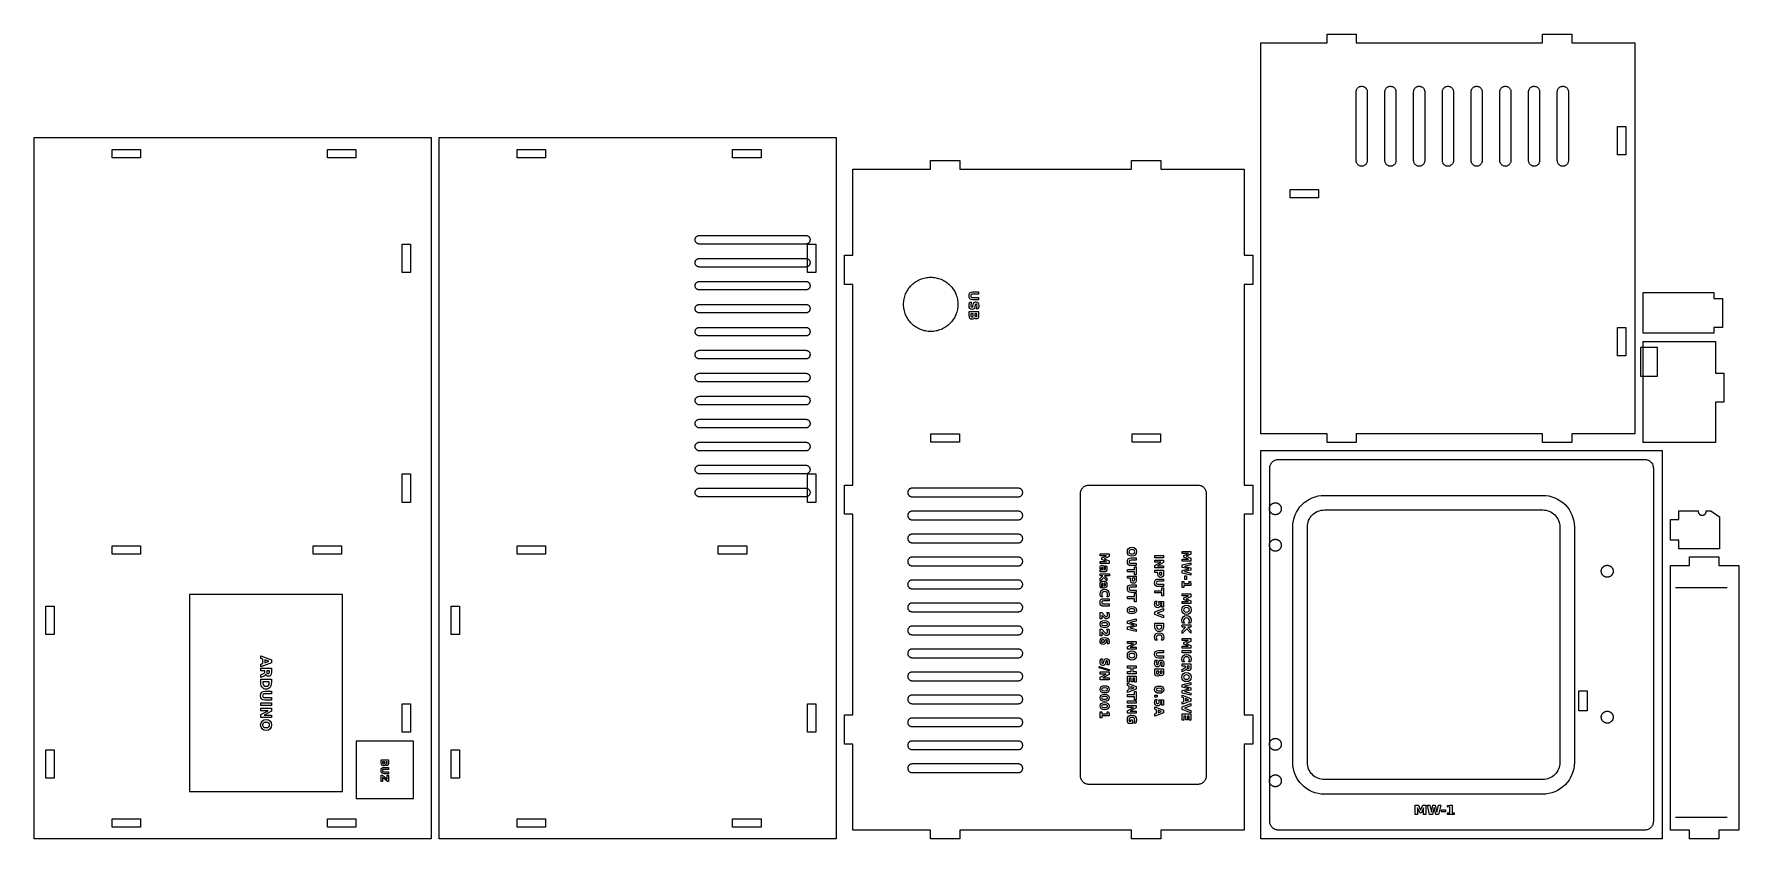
# Model space of a CAD drawing. Header units: millimetres. Extents: x 3 to 596, y 3 to 283.
import ezdxf

# ---------------------------------------------------------------- set-up
doc = ezdxf.new("R2010")
doc.units = ezdxf.units.MM
doc.layers.add('CUT', color=1, linetype='Continuous')
doc.layers.add('ENGRAVE', color=5, linetype='Continuous')

msp = doc.modelspace()

# ---------------------------------------------------------------- linework, layer by layer
at = {"layer": 'CUT'}
for points in [[(429.925, 280.075), (452.925, 280.075), (452.925, 283.075), (463.075, 283.075), (463.075, 280.075), (527.925, 280.075), (527.925, 283.075), (538.075, 283.075), (538.075, 280.075), (560.075, 280.075), (560.075, 143.925), (538.075, 143.925), (538.075, 140.925), (527.925, 140.925), (527.925, 143.925), (463.075, 143.925), (463.075, 140.925), (452.925, 140.925), (452.925, 143.925), (429.925, 143.925), (429.925, 280.075)], [(466.9156, 238.8113), (466.8879, 238.6245), (466.842, 238.4412), (466.7784, 238.2634), (466.6976, 238.0926), (466.6005, 237.9306), (466.488, 237.7789), (466.3611, 237.6389), (466.2211, 237.512), (466.0694, 237.3995), (465.9074, 237.3024), (465.7366, 237.2216), (465.5588, 237.158), (465.3755, 237.1121), (465.1887, 237.0844), (465, 237.0751), (464.8113, 237.0844), (464.6245, 237.1121), (464.4412, 237.158), (464.2634, 237.2216), (464.0926, 237.3024), (463.9306, 237.3995), (463.7789, 237.512), (463.6389, 237.6389), (463.512, 237.7789), (463.3995, 237.9306), (463.3024, 238.0926), (463.2216, 238.2634), (463.158, 238.4412), (463.1121, 238.6245), (463.0844, 238.8113), (463.075, 239.0018), (463.075, 262.9982), (463.0844, 263.1887), (463.1121, 263.3755), (463.158, 263.5588), (463.2216, 263.7366), (463.3024, 263.9074), (463.3995, 264.0694), (463.512, 264.2211), (463.6389, 264.3611), (463.7789, 264.488), (463.9306, 264.6005), (464.0926, 264.6976), (464.2634, 264.7784), (464.4412, 264.842), (464.6245, 264.8879), (464.8113, 264.9156), (465, 264.9249), (465.1887, 264.9156), (465.3755, 264.8879), (465.5588, 264.842), (465.7366, 264.7784), (465.9074, 264.6976), (466.0694, 264.6005), (466.2211, 264.488), (466.3611, 264.3611), (466.488, 264.2211), (466.6005, 264.0694), (466.6976, 263.9074), (466.7784, 263.7366), (466.842, 263.5588), (466.8879, 263.3755), (466.9156, 263.1887), (466.925, 262.9982), (466.925, 239.0018), (466.9156, 238.8113)], [(476.9156, 238.8113), (476.8879, 238.6245), (476.842, 238.4412), (476.7784, 238.2634), (476.6976, 238.0926), (476.6005, 237.9306), (476.488, 237.7789), (476.3611, 237.6389), (476.2211, 237.512), (476.0694, 237.3995), (475.9074, 237.3024), (475.7366, 237.2216), (475.5588, 237.158), (475.3755, 237.1121), (475.1887, 237.0844), (475, 237.0751), (474.8113, 237.0844), (474.6245, 237.1121), (474.4412, 237.158), (474.2634, 237.2216), (474.0926, 237.3024), (473.9306, 237.3995), (473.7789, 237.512), (473.6389, 237.6389), (473.512, 237.7789), (473.3995, 237.9306), (473.3024, 238.0926), (473.2216, 238.2634), (473.158, 238.4412), (473.1121, 238.6245), (473.0844, 238.8113), (473.075, 239.0018), (473.075, 262.9982), (473.0844, 263.1887), (473.1121, 263.3755), (473.158, 263.5588), (473.2216, 263.7366), (473.3024, 263.9074), (473.3995, 264.0694), (473.512, 264.2211), (473.6389, 264.3611), (473.7789, 264.488), (473.9306, 264.6005), (474.0926, 264.6976), (474.2634, 264.7784), (474.4412, 264.842), (474.6245, 264.8879), (474.8113, 264.9156), (475, 264.9249), (475.1887, 264.9156), (475.3755, 264.8879), (475.5588, 264.842), (475.7366, 264.7784), (475.9074, 264.6976), (476.0694, 264.6005), (476.2211, 264.488), (476.3611, 264.3611), (476.488, 264.2211), (476.6005, 264.0694), (476.6976, 263.9074), (476.7784, 263.7366), (476.842, 263.5588), (476.8879, 263.3755), (476.9156, 263.1887), (476.925, 262.9982), (476.925, 239.0018), (476.9156, 238.8113)], [(486.9156, 238.8113), (486.8879, 238.6245), (486.842, 238.4412), (486.7784, 238.2634), (486.6976, 238.0926), (486.6005, 237.9306), (486.488, 237.7789), (486.3611, 237.6389), (486.2211, 237.512), (486.0694, 237.3995), (485.9074, 237.3024), (485.7366, 237.2216), (485.5588, 237.158), (485.3755, 237.1121), (485.1887, 237.0844), (485, 237.0751), (484.8113, 237.0844), (484.6245, 237.1121), (484.4412, 237.158), (484.2634, 237.2216), (484.0926, 237.3024), (483.9306, 237.3995), (483.7789, 237.512), (483.6389, 237.6389), (483.512, 237.7789), (483.3995, 237.9306), (483.3024, 238.0926), (483.2216, 238.2634), (483.158, 238.4412), (483.1121, 238.6245), (483.0844, 238.8113), (483.075, 239.0018), (483.075, 262.9982), (483.0844, 263.1887), (483.1121, 263.3755), (483.158, 263.5588), (483.2216, 263.7366), (483.3024, 263.9074), (483.3995, 264.0694), (483.512, 264.2211), (483.6389, 264.3611), (483.7789, 264.488), (483.9306, 264.6005), (484.0926, 264.6976), (484.2634, 264.7784), (484.4412, 264.842), (484.6245, 264.8879), (484.8113, 264.9156), (485, 264.9249), (485.1887, 264.9156), (485.3755, 264.8879), (485.5588, 264.842), (485.7366, 264.7784), (485.9074, 264.6976), (486.0694, 264.6005), (486.2211, 264.488), (486.3611, 264.3611), (486.488, 264.2211), (486.6005, 264.0694), (486.6976, 263.9074), (486.7784, 263.7366), (486.842, 263.5588), (486.8879, 263.3755), (486.9156, 263.1887), (486.925, 262.9982), (486.925, 239.0018), (486.9156, 238.8113)], [(496.9156, 238.8113), (496.8879, 238.6245), (496.842, 238.4412), (496.7784, 238.2634), (496.6976, 238.0926), (496.6005, 237.9306), (496.488, 237.7789), (496.3611, 237.6389), (496.2211, 237.512), (496.0694, 237.3995), (495.9074, 237.3024), (495.7366, 237.2216), (495.5588, 237.158), (495.3755, 237.1121), (495.1887, 237.0844), (495, 237.0751), (494.8113, 237.0844), (494.6245, 237.1121), (494.4412, 237.158), (494.2634, 237.2216), (494.0926, 237.3024), (493.9306, 237.3995), (493.7789, 237.512), (493.6389, 237.6389), (493.512, 237.7789), (493.3995, 237.9306), (493.3024, 238.0926), (493.2216, 238.2634), (493.158, 238.4412), (493.1121, 238.6245), (493.0844, 238.8113), (493.075, 239.0018), (493.075, 262.9982), (493.0844, 263.1887), (493.1121, 263.3755), (493.158, 263.5588), (493.2216, 263.7366), (493.3024, 263.9074), (493.3995, 264.0694), (493.512, 264.2211), (493.6389, 264.3611), (493.7789, 264.488), (493.9306, 264.6005), (494.0926, 264.6976), (494.2634, 264.7784), (494.4412, 264.842), (494.6245, 264.8879), (494.8113, 264.9156), (495, 264.9249), (495.1887, 264.9156), (495.3755, 264.8879), (495.5588, 264.842), (495.7366, 264.7784), (495.9074, 264.6976), (496.0694, 264.6005), (496.2211, 264.488), (496.3611, 264.3611), (496.488, 264.2211), (496.6005, 264.0694), (496.6976, 263.9074), (496.7784, 263.7366), (496.842, 263.5588), (496.8879, 263.3755), (496.9156, 263.1887), (496.925, 262.9982), (496.925, 239.0018), (496.9156, 238.8113)], [(506.9156, 238.8113), (506.8879, 238.6245), (506.842, 238.4412), (506.7784, 238.2634), (506.6976, 238.0926), (506.6005, 237.9306), (506.488, 237.7789), (506.3611, 237.6389), (506.2211, 237.512), (506.0694, 237.3995), (505.9074, 237.3024), (505.7366, 237.2216), (505.5588, 237.158), (505.3755, 237.1121), (505.1887, 237.0844), (505, 237.0751), (504.8113, 237.0844), (504.6245, 237.1121), (504.4412, 237.158), (504.2634, 237.2216), (504.0926, 237.3024), (503.9306, 237.3995), (503.7789, 237.512), (503.6389, 237.6389), (503.512, 237.7789), (503.3995, 237.9306), (503.3024, 238.0926), (503.2216, 238.2634), (503.158, 238.4412), (503.1121, 238.6245), (503.0844, 238.8113), (503.075, 239.0018), (503.075, 262.9982), (503.0844, 263.1887), (503.1121, 263.3755), (503.158, 263.5588), (503.2216, 263.7366), (503.3024, 263.9074), (503.3995, 264.0694), (503.512, 264.2211), (503.6389, 264.3611), (503.7789, 264.488), (503.9306, 264.6005), (504.0926, 264.6976), (504.2634, 264.7784), (504.4412, 264.842), (504.6245, 264.8879), (504.8113, 264.9156), (505, 264.9249), (505.1887, 264.9156), (505.3755, 264.8879), (505.5588, 264.842), (505.7366, 264.7784), (505.9074, 264.6976), (506.0694, 264.6005), (506.2211, 264.488), (506.3611, 264.3611), (506.488, 264.2211), (506.6005, 264.0694), (506.6976, 263.9074), (506.7784, 263.7366), (506.842, 263.5588), (506.8879, 263.3755), (506.9156, 263.1887), (506.925, 262.9982), (506.925, 239.0018), (506.9156, 238.8113)], [(516.9156, 238.8113), (516.8879, 238.6245), (516.842, 238.4412), (516.7784, 238.2634), (516.6976, 238.0926), (516.6005, 237.9306), (516.488, 237.7789), (516.3611, 237.6389), (516.2211, 237.512), (516.0694, 237.3995), (515.9074, 237.3024), (515.7366, 237.2216), (515.5588, 237.158), (515.3755, 237.1121), (515.1887, 237.0844), (515, 237.0751), (514.8113, 237.0844), (514.6245, 237.1121), (514.4412, 237.158), (514.2634, 237.2216), (514.0926, 237.3024), (513.9306, 237.3995), (513.7789, 237.512), (513.6389, 237.6389), (513.512, 237.7789), (513.3995, 237.9306), (513.3024, 238.0926), (513.2216, 238.2634), (513.158, 238.4412), (513.1121, 238.6245), (513.0844, 238.8113), (513.075, 239.0018), (513.075, 262.9982), (513.0844, 263.1887), (513.1121, 263.3755), (513.158, 263.5588), (513.2216, 263.7366), (513.3024, 263.9074), (513.3995, 264.0694), (513.512, 264.2211), (513.6389, 264.3611), (513.7789, 264.488), (513.9306, 264.6005), (514.0926, 264.6976), (514.2634, 264.7784), (514.4412, 264.842), (514.6245, 264.8879), (514.8113, 264.9156), (515, 264.9249), (515.1887, 264.9156), (515.3755, 264.8879), (515.5588, 264.842), (515.7366, 264.7784), (515.9074, 264.6976), (516.0694, 264.6005), (516.2211, 264.488), (516.3611, 264.3611), (516.488, 264.2211), (516.6005, 264.0694), (516.6976, 263.9074), (516.7784, 263.7366), (516.842, 263.5588), (516.8879, 263.3755), (516.9156, 263.1887), (516.925, 262.9982), (516.925, 239.0018), (516.9156, 238.8113)], [(526.9156, 238.8113), (526.8879, 238.6245), (526.842, 238.4412), (526.7784, 238.2634), (526.6976, 238.0926), (526.6005, 237.9306), (526.488, 237.7789), (526.3611, 237.6389), (526.2211, 237.512), (526.0694, 237.3995), (525.9074, 237.3024), (525.7366, 237.2216), (525.5588, 237.158), (525.3755, 237.1121), (525.1887, 237.0844), (525, 237.0751), (524.8113, 237.0844), (524.6245, 237.1121), (524.4412, 237.158), (524.2634, 237.2216), (524.0926, 237.3024), (523.9306, 237.3995), (523.7789, 237.512), (523.6389, 237.6389), (523.512, 237.7789), (523.3995, 237.9306), (523.3024, 238.0926), (523.2216, 238.2634), (523.158, 238.4412), (523.1121, 238.6245), (523.0844, 238.8113), (523.075, 239.0018), (523.075, 262.9982), (523.0844, 263.1887), (523.1121, 263.3755), (523.158, 263.5588), (523.2216, 263.7366), (523.3024, 263.9074), (523.3995, 264.0694), (523.512, 264.2211), (523.6389, 264.3611), (523.7789, 264.488), (523.9306, 264.6005), (524.0926, 264.6976), (524.2634, 264.7784), (524.4412, 264.842), (524.6245, 264.8879), (524.8113, 264.9156), (525, 264.9249), (525.1887, 264.9156), (525.3755, 264.8879), (525.5588, 264.842), (525.7366, 264.7784), (525.9074, 264.6976), (526.0694, 264.6005), (526.2211, 264.488), (526.3611, 264.3611), (526.488, 264.2211), (526.6005, 264.0694), (526.6976, 263.9074), (526.7784, 263.7366), (526.842, 263.5588), (526.8879, 263.3755), (526.9156, 263.1887), (526.925, 262.9982), (526.925, 239.0018), (526.9156, 238.8113)], [(536.9156, 238.8113), (536.8879, 238.6245), (536.842, 238.4412), (536.7784, 238.2634), (536.6976, 238.0926), (536.6005, 237.9306), (536.488, 237.7789), (536.3611, 237.6389), (536.2211, 237.512), (536.0694, 237.3995), (535.9074, 237.3024), (535.7366, 237.2216), (535.5588, 237.158), (535.3755, 237.1121), (535.1887, 237.0844), (535, 237.0751), (534.8113, 237.0844), (534.6245, 237.1121), (534.4412, 237.158), (534.2634, 237.2216), (534.0926, 237.3024), (533.9306, 237.3995), (533.7789, 237.512), (533.6389, 237.6389), (533.512, 237.7789), (533.3995, 237.9306), (533.3024, 238.0926), (533.2216, 238.2634), (533.158, 238.4412), (533.1121, 238.6245), (533.0844, 238.8113), (533.075, 239.0018), (533.075, 262.9982), (533.0844, 263.1887), (533.1121, 263.3755), (533.158, 263.5588), (533.2216, 263.7366), (533.3024, 263.9074), (533.3995, 264.0694), (533.512, 264.2211), (533.6389, 264.3611), (533.7789, 264.488), (533.9306, 264.6005), (534.0926, 264.6976), (534.2634, 264.7784), (534.4412, 264.842), (534.6245, 264.8879), (534.8113, 264.9156), (535, 264.9249), (535.1887, 264.9156), (535.3755, 264.8879), (535.5588, 264.842), (535.7366, 264.7784), (535.9074, 264.6976), (536.0694, 264.6005), (536.2211, 264.488), (536.3611, 264.3611), (536.488, 264.2211), (536.6005, 264.0694), (536.6976, 263.9074), (536.7784, 263.7366), (536.842, 263.5588), (536.8879, 263.3755), (536.9156, 263.1887), (536.925, 262.9982), (536.925, 239.0018), (536.9156, 238.8113)], [(554.05, 241.05), (554.05, 250.95), (556.95, 250.95), (556.95, 241.05), (554.05, 241.05)], [(2.925, 247.075), (141.075, 247.075), (141.075, 2.925), (2.925, 2.925), (2.925, 247.075)], [(143.925, 247.075), (282.075, 247.075), (282.075, 2.925), (143.925, 2.925), (143.925, 247.075)], [(39.95, 242.95), (39.95, 240.05), (30.05, 240.05), (30.05, 242.95), (39.95, 242.95)], [(114.95, 240.05), (105.05, 240.05), (105.05, 242.95), (114.95, 242.95), (114.95, 240.05)], [(180.95, 242.95), (180.95, 240.05), (171.05, 240.05), (171.05, 242.95), (180.95, 242.95)], [(255.95, 240.05), (246.05, 240.05), (246.05, 242.95), (255.95, 242.95), (255.95, 240.05)], [(314.925, 2.925), (314.925, 5.925), (287.925, 5.925), (287.925, 35.925), (284.925, 35.925), (284.925, 46.075), (287.925, 46.075), (287.925, 115.925), (284.925, 115.925), (284.925, 126.075), (287.925, 126.075), (287.925, 195.925), (284.925, 195.925), (284.925, 206.075), (287.925, 206.075), (287.925, 236.075), (314.925, 236.075), (314.925, 239.075), (325.075, 239.075), (325.075, 236.075), (384.925, 236.075), (384.925, 239.075), (395.075, 239.075), (395.075, 236.075), (424.075, 236.075), (424.075, 206.075), (427.075, 206.075), (427.075, 195.925), (424.075, 195.925), (424.075, 126.075), (427.075, 126.075), (427.075, 115.925), (424.075, 115.925), (424.075, 46.075), (427.075, 46.075), (427.075, 35.925), (424.075, 35.925), (424.075, 5.925), (395.075, 5.925), (395.075, 2.925), (384.925, 2.925), (384.925, 5.925), (325.075, 5.925), (325.075, 2.925), (314.925, 2.925)], [(440.05, 226.05), (440.05, 228.95), (449.95, 228.95), (449.95, 226.05), (440.05, 226.05)], [(133.95, 200.05), (131.05, 200.05), (131.05, 209.95), (133.95, 209.95), (133.95, 200.05)], [(274.95, 200.05), (272.05, 200.05), (272.05, 209.95), (274.95, 209.95), (274.95, 200.05)], [(315.9263, 198.4045), (316.3866, 198.3477), (316.8436, 198.2684), (317.2962, 198.1668), (317.7432, 198.0431), (318.1836, 197.8976), (318.6163, 197.7306), (319.0404, 197.5427), (319.4547, 197.3341), (319.8583, 197.1055), (320.2501, 196.8574), (320.6293, 196.5903), (320.995, 196.3049), (321.3462, 196.002), (321.6821, 195.6821), (322.002, 195.3462), (322.3049, 194.995), (322.5903, 194.6293), (322.8574, 194.2501), (323.1055, 193.8583), (323.3341, 193.4547), (323.5427, 193.0404), (323.7306, 192.6163), (323.8976, 192.1836), (324.0431, 191.7432), (324.1668, 191.2962), (324.2684, 190.8436), (324.3477, 190.3866), (324.4045, 189.9263), (324.4386, 189.4637), (324.45, 189), (324.4386, 188.5363), (324.4045, 188.0737), (324.3477, 187.6134), (324.2684, 187.1564), (324.1668, 186.7038), (324.0431, 186.2568), (323.8976, 185.8164), (323.7306, 185.3837), (323.5427, 184.9596), (323.3341, 184.5453), (323.1055, 184.1417), (322.8574, 183.7499), (322.5903, 183.3707), (322.3049, 183.005), (322.002, 182.6538), (321.6821, 182.3179), (321.3462, 181.998), (320.995, 181.6951), (320.6293, 181.4097), (320.2501, 181.1426), (319.8583, 180.8945), (319.4547, 180.6659), (319.0404, 180.4573), (318.6163, 180.2694), (318.1836, 180.1024), (317.7432, 179.9569), (317.2962, 179.8332), (316.8436, 179.7316), (316.3866, 179.6523), (315.9263, 179.5955), (315.4637, 179.5614), (315, 179.55), (314.5363, 179.5614), (314.0737, 179.5955), (313.6134, 179.6523), (313.1564, 179.7316), (312.7038, 179.8332), (312.2568, 179.9569), (311.8164, 180.1024), (311.3837, 180.2694), (310.9596, 180.4573), (310.5453, 180.6659), (310.1417, 180.8945), (309.7499, 181.1426), (309.3707, 181.4097), (309.005, 181.6951), (308.6538, 181.998), (308.3179, 182.3179), (307.998, 182.6538), (307.6951, 183.005), (307.4097, 183.3707), (307.1426, 183.7499), (306.8945, 184.1417), (306.6659, 184.5453), (306.4573, 184.9596), (306.2694, 185.3837), (306.1024, 185.8164), (305.9569, 186.2568), (305.8332, 186.7038), (305.7316, 187.1564), (305.6523, 187.6134), (305.5955, 188.0737), (305.5614, 188.5363), (305.55, 189), (305.5614, 189.4637), (305.5955, 189.9263), (305.6523, 190.3866), (305.7316, 190.8436), (305.8332, 191.2962), (305.9569, 191.7432), (306.1024, 192.1836), (306.2694, 192.6163), (306.4573, 193.0404), (306.6659, 193.4547), (306.8945, 193.8583), (307.1426, 194.2501), (307.4097, 194.6293), (307.6951, 194.995), (307.998, 195.3462), (308.3179, 195.6821), (308.6538, 196.002), (309.005, 196.3049), (309.3707, 196.5903), (309.7499, 196.8574), (310.1417, 197.1055), (310.5453, 197.3341), (310.9596, 197.5427), (311.3837, 197.7306), (311.8164, 197.8976), (312.2568, 198.0431), (312.7038, 198.1668), (313.1564, 198.2684), (313.6134, 198.3477), (314.0737, 198.4045), (314.5363, 198.4386), (315, 198.45), (315.4637, 198.4386), (315.9263, 198.4045)], [(587.575, 178.925), (562.925, 178.925), (562.925, 193.075), (587.575, 193.075), (587.575, 191.075), (590.575, 191.075), (590.575, 180.925), (587.575, 180.925), (587.575, 178.925)], [(556.95, 171.05), (554.05, 171.05), (554.05, 180.95), (556.95, 180.95), (556.95, 171.05)], [(588.075, 140.925), (562.925, 140.925), (562.925, 176.075), (588.075, 176.075), (588.075, 165.075), (591.075, 165.075), (591.075, 154.925), (588.075, 154.925), (588.075, 140.925)], [(315.05, 143.95), (324.95, 143.95), (324.95, 141.05), (315.05, 141.05), (315.05, 143.95)], [(385.05, 143.95), (394.95, 143.95), (394.95, 141.05), (385.05, 141.05), (385.05, 143.95)], [(429.925, 138.075), (569.575, 138.075), (569.575, 2.925), (429.925, 2.925), (429.925, 138.075)], [(133.95, 129.95), (133.95, 120.05), (131.05, 120.05), (131.05, 129.95), (133.95, 129.95)], [(274.95, 129.95), (274.95, 120.05), (272.05, 120.05), (272.05, 129.95), (274.95, 129.95)], [(437, 117.6466), (436.9875, 117.5455), (436.9701, 117.4452), (436.9478, 117.3458), (436.9206, 117.2477), (436.8887, 117.151), (436.852, 117.0559), (436.8108, 116.9628), (436.765, 116.8719), (436.7148, 116.7832), (436.6603, 116.6972), (436.6016, 116.6139), (436.539, 116.5336), (436.4725, 116.4565), (436.4022, 116.3828), (436.3285, 116.3125), (436.2514, 116.246), (436.1711, 116.1834), (436.0878, 116.1247), (436.0018, 116.0702), (435.9131, 116.02), (435.8222, 115.9742), (435.7291, 115.933), (435.634, 115.8963), (435.5373, 115.8644), (435.4392, 115.8372), (435.3398, 115.8149), (435.2395, 115.7975), (435.1384, 115.785), (435.0368, 115.7775), (434.935, 115.775), (434.8332, 115.7775), (434.7316, 115.785), (434.6305, 115.7975), (434.5302, 115.8149), (434.4308, 115.8372), (434.3327, 115.8644), (434.236, 115.8963), (434.1409, 115.933), (434.0478, 115.9742), (433.9569, 116.02), (433.8682, 116.0702), (433.7822, 116.1247), (433.6989, 116.1834), (433.6186, 116.246), (433.5415, 116.3125), (433.4678, 116.3828), (433.3975, 116.4565), (433.331, 116.5336), (433.2684, 116.6139), (433.2097, 116.6972), (433.1552, 116.7832), (433.105, 116.8719), (433.0592, 116.9628), (433.018, 117.0559), (432.9813, 117.151), (432.9494, 117.2477), (432.9222, 117.3458), (432.8999, 117.4452), (432.8825, 117.5455), (432.87, 117.6466), (432.8625, 117.7482), (432.86, 117.85), (432.8625, 117.9518), (432.87, 118.0534), (432.8825, 118.1545), (432.8999, 118.2548), (432.9222, 118.3542), (432.9494, 118.4523), (432.9813, 118.549), (433.018, 118.6441), (433.0592, 118.7372), (433.105, 118.8281), (433.1552, 118.9168), (433.2097, 119.0028), (433.2684, 119.0861), (433.331, 119.1664), (433.3975, 119.2435), (433.4678, 119.3172), (433.5415, 119.3875), (433.6186, 119.454), (433.6989, 119.5166), (433.7822, 119.5753), (433.8682, 119.6298), (433.9569, 119.68), (434.0478, 119.7258), (434.1409, 119.767), (434.236, 119.8037), (434.3327, 119.8356), (434.4308, 119.8628), (434.5302, 119.8851), (434.6305, 119.9025), (434.7316, 119.915), (434.8332, 119.9225), (434.935, 119.925), (435.0368, 119.9225), (435.1384, 119.915), (435.2395, 119.9025), (435.3398, 119.8851), (435.4392, 119.8628), (435.5373, 119.8356), (435.634, 119.8037), (435.7291, 119.767), (435.8222, 119.7258), (435.9131, 119.68), (436.0018, 119.6298), (436.0878, 119.5753), (436.1711, 119.5166), (436.2514, 119.454), (436.3285, 119.3875), (436.4022, 119.3172), (436.4725, 119.2435), (436.539, 119.1664), (436.6016, 119.0861), (436.6603, 119.0028), (436.7148, 118.9168), (436.765, 118.8281), (436.8108, 118.7372), (436.852, 118.6441), (436.8887, 118.549), (436.9206, 118.4523), (436.9478, 118.3542), (436.9701, 118.2548), (436.9875, 118.1545), (437, 118.0534), (437.0075, 117.9518), (437.01, 117.85), (437.0075, 117.7482), (437, 117.6466)], [(529.1559, 23.6889), (528.5807, 23.6036), (527.9982, 23.575), (452.0018, 23.575), (451.4193, 23.6036), (450.8441, 23.6889), (450.2801, 23.8302), (449.7326, 24.0261), (449.207, 24.2747), (448.7083, 24.5736), (448.2413, 24.92), (447.8105, 25.3105), (447.42, 25.7413), (447.0736, 26.2083), (446.7747, 26.707), (446.5261, 27.2326), (446.3302, 27.7801), (446.1889, 28.3441), (446.1036, 28.9193), (446.075, 29.5018), (446.075, 111.4982), (446.1036, 112.0807), (446.1889, 112.6559), (446.3302, 113.2199), (446.5261, 113.7674), (446.7747, 114.293), (447.0736, 114.7917), (447.42, 115.2587), (447.8105, 115.6895), (448.2413, 116.08), (448.7083, 116.4264), (449.207, 116.7253), (449.7326, 116.9739), (450.2801, 117.1698), (450.8441, 117.3111), (451.4193, 117.3964), (452.0018, 117.425), (527.9982, 117.425), (528.5807, 117.3964), (529.1559, 117.3111), (529.7199, 117.1698), (530.2674, 116.9739), (530.793, 116.7253), (531.2917, 116.4264), (531.7587, 116.08), (532.1895, 115.6895), (532.58, 115.2587), (532.9264, 114.7917), (533.2253, 114.293), (533.4739, 113.7674), (533.6698, 113.2199), (533.8111, 112.6559), (533.8964, 112.0807), (533.925, 111.4982), (533.925, 29.5018), (533.8964, 28.9193), (533.8111, 28.3441), (533.6698, 27.7801), (533.4739, 27.2326), (533.2253, 26.707), (532.9264, 26.2083), (532.58, 25.7413), (532.1895, 25.3105), (531.7587, 24.92), (531.2917, 24.5736), (530.793, 24.2747), (530.2674, 24.0261), (529.7199, 23.8302), (529.1559, 23.6889)], [(572.425, 114.075), (575.425, 114.075), (575.425, 117.075), (582.0732, 117.075), (582.0767, 116.9301), (582.0819, 116.8603), (582.0904, 116.7909), (582.1024, 116.722), (582.1177, 116.6538), (582.1364, 116.5864), (582.1583, 116.5199), (582.1835, 116.4547), (582.2118, 116.3907), (582.2433, 116.3283), (582.2778, 116.2674), (582.3152, 116.2083), (582.3554, 116.1511), (582.3985, 116.096), (582.4442, 116.043), (582.4924, 115.9924), (582.543, 115.9442), (582.596, 115.8985), (582.6511, 115.8554), (582.7083, 115.8152), (582.7674, 115.7778), (582.8283, 115.7433), (582.8907, 115.7118), (582.9547, 115.6835), (583.0199, 115.6583), (583.0864, 115.6364), (583.1538, 115.6177), (583.222, 115.6024), (583.2909, 115.5904), (583.3603, 115.5819), (583.4301, 115.5767), (583.5, 115.575), (583.5699, 115.5767), (583.6397, 115.5819), (583.7091, 115.5904), (583.778, 115.6024), (583.8462, 115.6177), (583.9136, 115.6364), (583.9801, 115.6583), (584.0453, 115.6835), (584.1093, 115.7118), (584.1717, 115.7433), (584.2326, 115.7778), (584.2917, 115.8152), (584.3489, 115.8554), (584.404, 115.8985), (584.457, 115.9442), (584.5076, 115.9924), (584.5558, 116.043), (584.6015, 116.096), (584.6446, 116.1511), (584.6848, 116.2083), (584.7222, 116.2674), (584.7567, 116.3283), (584.7882, 116.3907), (584.8165, 116.4547), (584.8417, 116.5199), (584.8636, 116.5864), (584.8823, 116.6538), (584.8976, 116.722), (584.9096, 116.7909), (584.9181, 116.8603), (584.9233, 116.9301), (584.9268, 117.075), (586.5227, 117.075), (589.575, 115.0401), (589.575, 103.925), (575.425, 103.925), (575.425, 106.925), (572.425, 106.925), (572.425, 114.075)], [(437, 104.9466), (436.9875, 104.8455), (436.9701, 104.7452), (436.9478, 104.6458), (436.9206, 104.5477), (436.8887, 104.451), (436.852, 104.3559), (436.8108, 104.2628), (436.765, 104.1719), (436.7148, 104.0832), (436.6603, 103.9972), (436.6016, 103.9139), (436.539, 103.8336), (436.4725, 103.7565), (436.4022, 103.6828), (436.3285, 103.6125), (436.2514, 103.546), (436.1711, 103.4834), (436.0878, 103.4247), (436.0018, 103.3702), (435.9131, 103.32), (435.8222, 103.2742), (435.7291, 103.233), (435.634, 103.1963), (435.5373, 103.1644), (435.4392, 103.1372), (435.3398, 103.1149), (435.2395, 103.0975), (435.1384, 103.085), (435.0368, 103.0775), (434.935, 103.075), (434.8332, 103.0775), (434.7316, 103.085), (434.6305, 103.0975), (434.5302, 103.1149), (434.4308, 103.1372), (434.3327, 103.1644), (434.236, 103.1963), (434.1409, 103.233), (434.0478, 103.2742), (433.9569, 103.32), (433.8682, 103.3702), (433.7822, 103.4247), (433.6989, 103.4834), (433.6186, 103.546), (433.5415, 103.6125), (433.4678, 103.6828), (433.3975, 103.7565), (433.331, 103.8336), (433.2684, 103.9139), (433.2097, 103.9972), (433.1552, 104.0832), (433.105, 104.1719), (433.0592, 104.2628), (433.018, 104.3559), (432.9813, 104.451), (432.9494, 104.5477), (432.9222, 104.6458), (432.8999, 104.7452), (432.8825, 104.8455), (432.87, 104.9466), (432.8625, 105.0482), (432.86, 105.15), (432.8625, 105.2518), (432.87, 105.3534), (432.8825, 105.4545), (432.8999, 105.5548), (432.9222, 105.6542), (432.9494, 105.7523), (432.9813, 105.849), (433.018, 105.9441), (433.0592, 106.0372), (433.105, 106.1281), (433.1552, 106.2168), (433.2097, 106.3028), (433.2684, 106.3861), (433.331, 106.4664), (433.3975, 106.5435), (433.4678, 106.6172), (433.5415, 106.6875), (433.6186, 106.754), (433.6989, 106.8166), (433.7822, 106.8753), (433.8682, 106.9298), (433.9569, 106.98), (434.0478, 107.0258), (434.1409, 107.067), (434.236, 107.1037), (434.3327, 107.1356), (434.4308, 107.1628), (434.5302, 107.1851), (434.6305, 107.2025), (434.7316, 107.215), (434.8332, 107.2225), (434.935, 107.225), (435.0368, 107.2225), (435.1384, 107.215), (435.2395, 107.2025), (435.3398, 107.1851), (435.4392, 107.1628), (435.5373, 107.1356), (435.634, 107.1037), (435.7291, 107.067), (435.8222, 107.0258), (435.9131, 106.98), (436.0018, 106.9298), (436.0878, 106.8753), (436.1711, 106.8166), (436.2514, 106.754), (436.3285, 106.6875), (436.4022, 106.6172), (436.4725, 106.5435), (436.539, 106.4664), (436.6016, 106.3861), (436.6603, 106.3028), (436.7148, 106.2168), (436.765, 106.1281), (436.8108, 106.0372), (436.852, 105.9441), (436.8887, 105.849), (436.9206, 105.7523), (436.9478, 105.6542), (436.9701, 105.5548), (436.9875, 105.4545), (437, 105.3534), (437.0075, 105.2518), (437.01, 105.15), (437.0075, 105.0482), (437, 104.9466)], [(39.95, 104.95), (39.95, 102.05), (30.05, 102.05), (30.05, 104.95), (39.95, 104.95)], [(109.95, 104.95), (109.95, 102.05), (100.05, 102.05), (100.05, 104.95), (109.95, 104.95)], [(180.95, 104.95), (180.95, 102.05), (171.05, 102.05), (171.05, 104.95), (180.95, 104.95)], [(250.95, 104.95), (250.95, 102.05), (241.05, 102.05), (241.05, 104.95), (250.95, 104.95)], [(579.125, 101.075), (589.275, 101.075), (589.275, 98.075), (596.275, 98.075), (596.275, 5.925), (589.275, 5.925), (589.275, 2.925), (579.125, 2.925), (579.125, 5.925), (572.425, 5.925), (572.425, 98.075), (579.125, 98.075), (579.125, 101.075)], [(552.515, 95.8966), (552.5025, 95.7955), (552.4851, 95.6952), (552.4628, 95.5958), (552.4356, 95.4977), (552.4037, 95.401), (552.367, 95.3059), (552.3258, 95.2128), (552.28, 95.1219), (552.2298, 95.0332), (552.1753, 94.9472), (552.1166, 94.8639), (552.054, 94.7836), (551.9875, 94.7065), (551.9172, 94.6328), (551.8435, 94.5625), (551.7664, 94.496), (551.6861, 94.4334), (551.6028, 94.3747), (551.5168, 94.3202), (551.4281, 94.27), (551.3372, 94.2242), (551.2441, 94.183), (551.149, 94.1463), (551.0523, 94.1144), (550.9542, 94.0872), (550.8548, 94.0649), (550.7545, 94.0475), (550.6534, 94.035), (550.5518, 94.0275), (550.45, 94.025), (550.3482, 94.0275), (550.2466, 94.035), (550.1455, 94.0475), (550.0452, 94.0649), (549.9458, 94.0872), (549.8477, 94.1144), (549.751, 94.1463), (549.6559, 94.183), (549.5628, 94.2242), (549.4719, 94.27), (549.3832, 94.3202), (549.2972, 94.3747), (549.2139, 94.4334), (549.1336, 94.496), (549.0565, 94.5625), (548.9828, 94.6328), (548.9125, 94.7065), (548.846, 94.7836), (548.7834, 94.8639), (548.7247, 94.9472), (548.6702, 95.0332), (548.62, 95.1219), (548.5742, 95.2128), (548.533, 95.3059), (548.4963, 95.401), (548.4644, 95.4977), (548.4372, 95.5958), (548.4149, 95.6952), (548.3975, 95.7955), (548.385, 95.8966), (548.3775, 95.9982), (548.375, 96.1), (548.3775, 96.2018), (548.385, 96.3034), (548.3975, 96.4045), (548.4149, 96.5048), (548.4372, 96.6042), (548.4644, 96.7023), (548.4963, 96.799), (548.533, 96.8941), (548.5742, 96.9872), (548.62, 97.0781), (548.6702, 97.1668), (548.7247, 97.2528), (548.7834, 97.3361), (548.846, 97.4164), (548.9125, 97.4935), (548.9828, 97.5672), (549.0565, 97.6375), (549.1336, 97.704), (549.2139, 97.7666), (549.2972, 97.8253), (549.3832, 97.8798), (549.4719, 97.93), (549.5628, 97.9758), (549.6559, 98.017), (549.751, 98.0537), (549.8477, 98.0856), (549.9458, 98.1128), (550.0452, 98.1351), (550.1455, 98.1525), (550.2466, 98.165), (550.3482, 98.1725), (550.45, 98.175), (550.5518, 98.1725), (550.6534, 98.165), (550.7545, 98.1525), (550.8548, 98.1351), (550.9542, 98.1128), (551.0523, 98.0856), (551.149, 98.0537), (551.2441, 98.017), (551.3372, 97.9758), (551.4281, 97.93), (551.5168, 97.8798), (551.6028, 97.8253), (551.6861, 97.7666), (551.7664, 97.704), (551.8435, 97.6375), (551.9172, 97.5672), (551.9875, 97.4935), (552.054, 97.4164), (552.1166, 97.3361), (552.1753, 97.2528), (552.2298, 97.1668), (552.28, 97.0781), (552.3258, 96.9872), (552.367, 96.8941), (552.4037, 96.799), (552.4356, 96.7023), (552.4628, 96.6042), (552.4851, 96.5048), (552.5025, 96.4045), (552.515, 96.3034), (552.5225, 96.2018), (552.525, 96.1), (552.5225, 95.9982), (552.515, 95.8966)], [(9.95, 74.05), (7.05, 74.05), (7.05, 83.95), (9.95, 83.95), (9.95, 74.05)], [(150.95, 74.05), (148.05, 74.05), (148.05, 83.95), (150.95, 83.95), (150.95, 74.05)], [(540.55, 54.45), (543.45, 54.45), (543.45, 47.55), (540.55, 47.55), (540.55, 54.45)], [(133.95, 40.05), (131.05, 40.05), (131.05, 49.95), (133.95, 49.95), (133.95, 40.05)], [(274.95, 40.05), (272.05, 40.05), (272.05, 49.95), (274.95, 49.95), (274.95, 40.05)], [(552.515, 45.0966), (552.5025, 44.9955), (552.4851, 44.8952), (552.4628, 44.7958), (552.4356, 44.6977), (552.4037, 44.601), (552.367, 44.5059), (552.3258, 44.4128), (552.28, 44.3219), (552.2298, 44.2332), (552.1753, 44.1472), (552.1166, 44.0639), (552.054, 43.9836), (551.9875, 43.9065), (551.9172, 43.8328), (551.8435, 43.7625), (551.7664, 43.696), (551.6861, 43.6334), (551.6028, 43.5747), (551.5168, 43.5202), (551.4281, 43.47), (551.3372, 43.4242), (551.2441, 43.383), (551.149, 43.3463), (551.0523, 43.3144), (550.9542, 43.2872), (550.8548, 43.2649), (550.7545, 43.2475), (550.6534, 43.235), (550.5518, 43.2275), (550.45, 43.225), (550.3482, 43.2275), (550.2466, 43.235), (550.1455, 43.2475), (550.0452, 43.2649), (549.9458, 43.2872), (549.8477, 43.3144), (549.751, 43.3463), (549.6559, 43.383), (549.5628, 43.4242), (549.4719, 43.47), (549.3832, 43.5202), (549.2972, 43.5747), (549.2139, 43.6334), (549.1336, 43.696), (549.0565, 43.7625), (548.9828, 43.8328), (548.9125, 43.9065), (548.846, 43.9836), (548.7834, 44.0639), (548.7247, 44.1472), (548.6702, 44.2332), (548.62, 44.3219), (548.5742, 44.4128), (548.533, 44.5059), (548.4963, 44.601), (548.4644, 44.6977), (548.4372, 44.7958), (548.4149, 44.8952), (548.3975, 44.9955), (548.385, 45.0966), (548.3775, 45.1982), (548.375, 45.3), (548.3775, 45.4018), (548.385, 45.5034), (548.3975, 45.6045), (548.4149, 45.7048), (548.4372, 45.8042), (548.4644, 45.9023), (548.4963, 45.999), (548.533, 46.0941), (548.5742, 46.1872), (548.62, 46.2781), (548.6702, 46.3668), (548.7247, 46.4528), (548.7834, 46.5361), (548.846, 46.6164), (548.9125, 46.6935), (548.9828, 46.7672), (549.0565, 46.8375), (549.1336, 46.904), (549.2139, 46.9666), (549.2972, 47.0253), (549.3832, 47.0798), (549.4719, 47.13), (549.5628, 47.1758), (549.6559, 47.217), (549.751, 47.2537), (549.8477, 47.2856), (549.9458, 47.3128), (550.0452, 47.3351), (550.1455, 47.3525), (550.2466, 47.365), (550.3482, 47.3725), (550.45, 47.375), (550.5518, 47.3725), (550.6534, 47.365), (550.7545, 47.3525), (550.8548, 47.3351), (550.9542, 47.3128), (551.0523, 47.2856), (551.149, 47.2537), (551.2441, 47.217), (551.3372, 47.1758), (551.4281, 47.13), (551.5168, 47.0798), (551.6028, 47.0253), (551.6861, 46.9666), (551.7664, 46.904), (551.8435, 46.8375), (551.9172, 46.7672), (551.9875, 46.6935), (552.054, 46.6164), (552.1166, 46.5361), (552.1753, 46.4528), (552.2298, 46.3668), (552.28, 46.2781), (552.3258, 46.1872), (552.367, 46.0941), (552.4037, 45.999), (552.4356, 45.9023), (552.4628, 45.8042), (552.4851, 45.7048), (552.5025, 45.6045), (552.515, 45.5034), (552.5225, 45.4018), (552.525, 45.3), (552.5225, 45.1982), (552.515, 45.0966)], [(437, 35.6466), (436.9875, 35.5455), (436.9701, 35.4452), (436.9478, 35.3458), (436.9206, 35.2477), (436.8887, 35.151), (436.852, 35.0559), (436.8108, 34.9628), (436.765, 34.8719), (436.7148, 34.7832), (436.6603, 34.6972), (436.6016, 34.6139), (436.539, 34.5336), (436.4725, 34.4565), (436.4022, 34.3828), (436.3285, 34.3125), (436.2514, 34.246), (436.1711, 34.1834), (436.0878, 34.1247), (436.0018, 34.0702), (435.9131, 34.02), (435.8222, 33.9742), (435.7291, 33.933), (435.634, 33.8963), (435.5373, 33.8644), (435.4392, 33.8372), (435.3398, 33.8149), (435.2395, 33.7975), (435.1384, 33.785), (435.0368, 33.7775), (434.935, 33.775), (434.8332, 33.7775), (434.7316, 33.785), (434.6305, 33.7975), (434.5302, 33.8149), (434.4308, 33.8372), (434.3327, 33.8644), (434.236, 33.8963), (434.1409, 33.933), (434.0478, 33.9742), (433.9569, 34.02), (433.8682, 34.0702), (433.7822, 34.1247), (433.6989, 34.1834), (433.6186, 34.246), (433.5415, 34.3125), (433.4678, 34.3828), (433.3975, 34.4565), (433.331, 34.5336), (433.2684, 34.6139), (433.2097, 34.6972), (433.1552, 34.7832), (433.105, 34.8719), (433.0592, 34.9628), (433.018, 35.0559), (432.9813, 35.151), (432.9494, 35.2477), (432.9222, 35.3458), (432.8999, 35.4452), (432.8825, 35.5455), (432.87, 35.6466), (432.8625, 35.7482), (432.86, 35.85), (432.8625, 35.9518), (432.87, 36.0534), (432.8825, 36.1545), (432.8999, 36.2548), (432.9222, 36.3542), (432.9494, 36.4523), (432.9813, 36.549), (433.018, 36.6441), (433.0592, 36.7372), (433.105, 36.8281), (433.1552, 36.9168), (433.2097, 37.0028), (433.2684, 37.0861), (433.331, 37.1664), (433.3975, 37.2435), (433.4678, 37.3172), (433.5415, 37.3875), (433.6186, 37.454), (433.6989, 37.5166), (433.7822, 37.5753), (433.8682, 37.6298), (433.9569, 37.68), (434.0478, 37.7258), (434.1409, 37.767), (434.236, 37.8037), (434.3327, 37.8356), (434.4308, 37.8628), (434.5302, 37.8851), (434.6305, 37.9025), (434.7316, 37.915), (434.8332, 37.9225), (434.935, 37.925), (435.0368, 37.9225), (435.1384, 37.915), (435.2395, 37.9025), (435.3398, 37.8851), (435.4392, 37.8628), (435.5373, 37.8356), (435.634, 37.8037), (435.7291, 37.767), (435.8222, 37.7258), (435.9131, 37.68), (436.0018, 37.6298), (436.0878, 37.5753), (436.1711, 37.5166), (436.2514, 37.454), (436.3285, 37.3875), (436.4022, 37.3172), (436.4725, 37.2435), (436.539, 37.1664), (436.6016, 37.0861), (436.6603, 37.0028), (436.7148, 36.9168), (436.765, 36.8281), (436.8108, 36.7372), (436.852, 36.6441), (436.8887, 36.549), (436.9206, 36.4523), (436.9478, 36.3542), (436.9701, 36.2548), (436.9875, 36.1545), (437, 36.0534), (437.0075, 35.9518), (437.01, 35.85), (437.0075, 35.7482), (437, 35.6466)], [(9.95, 24.05), (7.05, 24.05), (7.05, 33.95), (9.95, 33.95), (9.95, 24.05)], [(150.95, 24.05), (148.05, 24.05), (148.05, 33.95), (150.95, 33.95), (150.95, 24.05)], [(437.0075, 23.0482), (437, 22.9466), (436.9875, 22.8455), (436.9701, 22.7452), (436.9478, 22.6458), (436.9206, 22.5477), (436.8887, 22.451), (436.852, 22.3559), (436.8108, 22.2628), (436.765, 22.1719), (436.7148, 22.0832), (436.6603, 21.9972), (436.6016, 21.9139), (436.539, 21.8336), (436.4725, 21.7565), (436.4022, 21.6828), (436.3285, 21.6125), (436.2514, 21.546), (436.1711, 21.4834), (436.0878, 21.4247), (436.0018, 21.3702), (435.9131, 21.32), (435.8222, 21.2742), (435.7291, 21.233), (435.634, 21.1963), (435.5373, 21.1644), (435.4392, 21.1372), (435.3398, 21.1149), (435.2395, 21.0975), (435.1384, 21.085), (435.0368, 21.0775), (434.935, 21.075), (434.8332, 21.0775), (434.7316, 21.085), (434.6305, 21.0975), (434.5302, 21.1149), (434.4308, 21.1372), (434.3327, 21.1644), (434.236, 21.1963), (434.1409, 21.233), (434.0478, 21.2742), (433.9569, 21.32), (433.8682, 21.3702), (433.7822, 21.4247), (433.6989, 21.4834), (433.6186, 21.546), (433.5415, 21.6125), (433.4678, 21.6828), (433.3975, 21.7565), (433.331, 21.8336), (433.2684, 21.9139), (433.2097, 21.9972), (433.1552, 22.0832), (433.105, 22.1719), (433.0592, 22.2628), (433.018, 22.3559), (432.9813, 22.451), (432.9494, 22.5477), (432.9222, 22.6458), (432.8999, 22.7452), (432.8825, 22.8455), (432.87, 22.9466), (432.8625, 23.0482), (432.86, 23.15), (432.8625, 23.2518), (432.87, 23.3534), (432.8825, 23.4545), (432.8999, 23.5548), (432.9222, 23.6542), (432.9494, 23.7523), (432.9813, 23.849), (433.018, 23.9441), (433.0592, 24.0372), (433.105, 24.1281), (433.1552, 24.2168), (433.2097, 24.3028), (433.2684, 24.3861), (433.331, 24.4664), (433.3975, 24.5435), (433.4678, 24.6172), (433.5415, 24.6875), (433.6186, 24.754), (433.6989, 24.8166), (433.7822, 24.8753), (433.8682, 24.9298), (433.9569, 24.98), (434.0478, 25.0258), (434.1409, 25.067), (434.236, 25.1037), (434.3327, 25.1356), (434.4308, 25.1628), (434.5302, 25.1851), (434.6305, 25.2025), (434.7316, 25.215), (434.8332, 25.2225), (434.935, 25.225), (435.0368, 25.2225), (435.1384, 25.215), (435.2395, 25.2025), (435.3398, 25.1851), (435.4392, 25.1628), (435.5373, 25.1356), (435.634, 25.1037), (435.7291, 25.067), (435.8222, 25.0258), (435.9131, 24.98), (436.0018, 24.9298), (436.0878, 24.8753), (436.1711, 24.8166), (436.2514, 24.754), (436.3285, 24.6875), (436.4022, 24.6172), (436.4725, 24.5435), (436.539, 24.4664), (436.6016, 24.3861), (436.6603, 24.3028), (436.7148, 24.2168), (436.765, 24.1281), (436.8108, 24.0372), (436.852, 23.9441), (436.8887, 23.849), (436.9206, 23.7523), (436.9478, 23.6542), (436.9701, 23.5548), (436.9875, 23.4545), (437, 23.3534), (437.0075, 23.2518), (437.01, 23.15), (437.0075, 23.0482)], [(39.95, 9.95), (39.95, 7.05), (30.05, 7.05), (30.05, 9.95), (39.95, 9.95)], [(114.95, 7.05), (105.05, 7.05), (105.05, 9.95), (114.95, 9.95), (114.95, 7.05)], [(180.95, 9.95), (180.95, 7.05), (171.05, 7.05), (171.05, 9.95), (180.95, 9.95)], [(255.95, 7.05), (246.05, 7.05), (246.05, 9.95), (255.95, 9.95), (255.95, 7.05)]]:
    msp.add_lwpolyline(points, close=True, dxfattribs=at)
at = {"layer": 'ENGRAVE'}
for points in [[(233, 211.49), (233, 211.51), (233.0072, 211.656), (233.0286, 211.8007), (233.0642, 211.9425), (233.1134, 212.0802), (233.1759, 212.2124), (233.2511, 212.3378), (233.3382, 212.4552), (233.4364, 212.5636), (233.5448, 212.6618), (233.6622, 212.7489), (233.7876, 212.8241), (233.9198, 212.8866), (234.0575, 212.9358), (234.1993, 212.9714), (234.344, 212.9928), (234.49, 213), (271.51, 213), (271.656, 212.9928), (271.8007, 212.9714), (271.9425, 212.9358), (272.0802, 212.8866), (272.2124, 212.8241), (272.3378, 212.7489), (272.4552, 212.6618), (272.5636, 212.5636), (272.6618, 212.4552), (272.7489, 212.3378), (272.8241, 212.2124), (272.8866, 212.0802), (272.9358, 211.9425), (272.9714, 211.8007), (272.9928, 211.656), (273, 211.51), (273, 211.49), (272.9928, 211.344), (272.9714, 211.1993), (272.9358, 211.0575), (272.8866, 210.9198), (272.8241, 210.7876), (272.7489, 210.6622), (272.6618, 210.5448), (272.5636, 210.4364), (272.4552, 210.3382), (272.3378, 210.2511), (272.2124, 210.1759), (272.0802, 210.1134), (271.9425, 210.0642), (271.8007, 210.0286), (271.656, 210.0072), (271.51, 210), (234.49, 210), (234.344, 210.0072), (234.1993, 210.0286), (234.0575, 210.0642), (233.9198, 210.1134), (233.7876, 210.1759), (233.6622, 210.2511), (233.5448, 210.3382), (233.4364, 210.4364), (233.3382, 210.5448), (233.2511, 210.6622), (233.1759, 210.7876), (233.1134, 210.9198), (233.0642, 211.0575), (233.0286, 211.1993), (233.0072, 211.344), (233, 211.49)], [(233, 203.49), (233, 203.51), (233.0072, 203.656), (233.0286, 203.8007), (233.0642, 203.9425), (233.1134, 204.0802), (233.1759, 204.2124), (233.2511, 204.3378), (233.3382, 204.4552), (233.4364, 204.5636), (233.5448, 204.6618), (233.6622, 204.7489), (233.7876, 204.8241), (233.9198, 204.8866), (234.0575, 204.9358), (234.1993, 204.9714), (234.344, 204.9928), (234.49, 205), (271.51, 205), (271.656, 204.9928), (271.8007, 204.9714), (271.9425, 204.9358), (272.0802, 204.8866), (272.2124, 204.8241), (272.3378, 204.7489), (272.4552, 204.6618), (272.5636, 204.5636), (272.6618, 204.4552), (272.7489, 204.3378), (272.8241, 204.2124), (272.8866, 204.0802), (272.9358, 203.9425), (272.9714, 203.8007), (272.9928, 203.656), (273, 203.51), (273, 203.49), (272.9928, 203.344), (272.9714, 203.1993), (272.9358, 203.0575), (272.8866, 202.9198), (272.8241, 202.7876), (272.7489, 202.6622), (272.6618, 202.5448), (272.5636, 202.4364), (272.4552, 202.3382), (272.3378, 202.2511), (272.2124, 202.1759), (272.0802, 202.1134), (271.9425, 202.0642), (271.8007, 202.0286), (271.656, 202.0072), (271.51, 202), (234.49, 202), (234.344, 202.0072), (234.1993, 202.0286), (234.0575, 202.0642), (233.9198, 202.1134), (233.7876, 202.1759), (233.6622, 202.2511), (233.5448, 202.3382), (233.4364, 202.4364), (233.3382, 202.5448), (233.2511, 202.6622), (233.1759, 202.7876), (233.1134, 202.9198), (233.0642, 203.0575), (233.0286, 203.1993), (233.0072, 203.344), (233, 203.49)], [(233, 195.49), (233, 195.51), (233.0072, 195.656), (233.0286, 195.8007), (233.0642, 195.9425), (233.1134, 196.0802), (233.1759, 196.2124), (233.2511, 196.3378), (233.3382, 196.4552), (233.4364, 196.5636), (233.5448, 196.6618), (233.6622, 196.7489), (233.7876, 196.8241), (233.9198, 196.8866), (234.0575, 196.9358), (234.1993, 196.9714), (234.344, 196.9928), (234.49, 197), (271.51, 197), (271.656, 196.9928), (271.8007, 196.9714), (271.9425, 196.9358), (272.0802, 196.8866), (272.2124, 196.8241), (272.3378, 196.7489), (272.4552, 196.6618), (272.5636, 196.5636), (272.6618, 196.4552), (272.7489, 196.3378), (272.8241, 196.2124), (272.8866, 196.0802), (272.9358, 195.9425), (272.9714, 195.8007), (272.9928, 195.656), (273, 195.51), (273, 195.49), (272.9928, 195.344), (272.9714, 195.1993), (272.9358, 195.0575), (272.8866, 194.9198), (272.8241, 194.7876), (272.7489, 194.6622), (272.6618, 194.5448), (272.5636, 194.4364), (272.4552, 194.3382), (272.3378, 194.2511), (272.2124, 194.1759), (272.0802, 194.1134), (271.9425, 194.0642), (271.8007, 194.0286), (271.656, 194.0072), (271.51, 194), (234.49, 194), (234.344, 194.0072), (234.1993, 194.0286), (234.0575, 194.0642), (233.9198, 194.1134), (233.7876, 194.1759), (233.6622, 194.2511), (233.5448, 194.3382), (233.4364, 194.4364), (233.3382, 194.5448), (233.2511, 194.6622), (233.1759, 194.7876), (233.1134, 194.9198), (233.0642, 195.0575), (233.0286, 195.1993), (233.0072, 195.344), (233, 195.49)], [(331.6608, 193.384), (331.6608, 192.5381), (329.6941, 192.5381), (329.3456, 192.5049), (329.1127, 192.4052), (328.9819, 192.2303), (328.9383, 191.9714), (328.9819, 191.7109), (329.1127, 191.5355), (329.3456, 191.4358), (329.6941, 191.4026), (331.6608, 191.4026), (331.6608, 190.5567), (329.6941, 190.5567), (329.0863, 190.6441), (328.6563, 190.9062), (328.4011, 191.3469), (328.316, 191.9714), (328.4011, 192.5946), (328.6563, 193.0352), (329.0863, 193.2968), (329.6941, 193.384), (331.6608, 193.384)], [(233, 187.49), (233, 187.51), (233.0072, 187.656), (233.0286, 187.8007), (233.0642, 187.9425), (233.1134, 188.0802), (233.1759, 188.2124), (233.2511, 188.3378), (233.3382, 188.4552), (233.4364, 188.5636), (233.5448, 188.6618), (233.6622, 188.7489), (233.7876, 188.8241), (233.9198, 188.8866), (234.0575, 188.9358), (234.1993, 188.9714), (234.344, 188.9928), (234.49, 189), (271.51, 189), (271.656, 188.9928), (271.8007, 188.9714), (271.9425, 188.9358), (272.0802, 188.8866), (272.2124, 188.8241), (272.3378, 188.7489), (272.4552, 188.6618), (272.5636, 188.5636), (272.6618, 188.4552), (272.7489, 188.3378), (272.8241, 188.2124), (272.8866, 188.0802), (272.9358, 187.9425), (272.9714, 187.8007), (272.9928, 187.656), (273, 187.51), (273, 187.49), (272.9928, 187.344), (272.9714, 187.1993), (272.9358, 187.0575), (272.8866, 186.9198), (272.8241, 186.7876), (272.7489, 186.6622), (272.6618, 186.5448), (272.5636, 186.4364), (272.4552, 186.3382), (272.3378, 186.2511), (272.2124, 186.1759), (272.0802, 186.1134), (271.9425, 186.0642), (271.8007, 186.0286), (271.656, 186.0072), (271.51, 186), (234.49, 186), (234.344, 186.0072), (234.1993, 186.0286), (234.0575, 186.0642), (233.9198, 186.1134), (233.7876, 186.1759), (233.6622, 186.2511), (233.5448, 186.3382), (233.4364, 186.4364), (233.3382, 186.5448), (233.2511, 186.6622), (233.1759, 186.7876), (233.1134, 186.9198), (233.0642, 187.0575), (233.0286, 187.1993), (233.0072, 187.344), (233, 187.49)], [(331.5574, 187.4475), (330.8627, 187.4475), (330.9687, 187.7143), (331.0448, 187.9748), (331.0913, 188.2245), (331.1067, 188.46), (331.0858, 188.7237), (331.023, 188.9086), (330.9169, 189.0172), (330.7643, 189.0534), (330.6467, 189.029), (330.5583, 188.9557), (330.4903, 188.8181), (330.4324, 188.6006), (330.36, 188.2406), (330.2211, 187.7727), (330.0253, 187.463), (329.7543, 187.2895), (329.3883, 187.2316), (328.9154, 187.3121), (328.5811, 187.5537), (328.3823, 187.9606), (328.316, 188.5373), (328.331, 188.8495), (328.3758, 189.1631), (328.4493, 189.4774), (328.5516, 189.7917), (329.2652, 189.7917), (329.119, 189.4827), (329.0135, 189.1842), (328.9502, 188.8961), (328.9291, 188.6182), (328.9522, 188.3737), (329.0213, 188.1942), (329.1338, 188.084), (329.2856, 188.0473), (329.4215, 188.0722), (329.5226, 188.1471), (329.6019, 188.2967), (329.6723, 188.5458), (329.7448, 188.8734), (329.8815, 189.2995), (330.0809, 189.5934), (330.3516, 189.7638), (330.7024, 189.8205), (331.1359, 189.7414), (331.4562, 189.5041), (331.6539, 189.1185), (331.7198, 188.5943), (331.7096, 188.3199), (331.6791, 188.0381), (331.6283, 187.7477), (331.5574, 187.4475)], [(330.1357, 184.3601), (330.0229, 184.1187), (329.8432, 183.9389), (329.6061, 183.8266), (329.3208, 183.7891), (328.9065, 183.8693), (328.6127, 184.1098), (328.4382, 184.5141), (328.38, 185.0857), (328.38, 186.4891), (331.6608, 186.4891), (331.6608, 185.2193), (331.6091, 184.6301), (331.4541, 184.2293), (331.1853, 183.9994), (330.7924, 183.9227), (330.5711, 183.9509), (330.3853, 184.0352), (330.2389, 184.1723), (330.1357, 184.3601)], [(328.9559, 185.1469), (328.9828, 184.9238), (329.0634, 184.7637), (329.1984, 184.6672), (329.3883, 184.635), (329.5751, 184.6668), (329.7082, 184.7623), (329.7884, 184.9221), (329.8151, 185.1469), (329.8151, 185.6433), (328.9559, 185.6433), (328.9559, 185.1469)], [(330.3902, 185.1757), (330.4122, 184.9997), (330.4781, 184.8727), (330.5869, 184.7951), (330.7376, 184.7693), (330.8868, 184.7951), (330.9956, 184.8727), (331.0626, 184.9997), (331.0849, 185.1757), (331.0849, 185.6433), (330.3902, 185.6433), (330.3902, 185.1757)], [(233, 179.49), (233, 179.51), (233.0072, 179.656), (233.0286, 179.8007), (233.0642, 179.9425), (233.1134, 180.0802), (233.1759, 180.2124), (233.2511, 180.3378), (233.3382, 180.4552), (233.4364, 180.5636), (233.5448, 180.6618), (233.6622, 180.7489), (233.7876, 180.8241), (233.9198, 180.8866), (234.0575, 180.9358), (234.1993, 180.9714), (234.344, 180.9928), (234.49, 181), (271.51, 181), (271.656, 180.9928), (271.8007, 180.9714), (271.9425, 180.9358), (272.0802, 180.8866), (272.2124, 180.8241), (272.3378, 180.7489), (272.4552, 180.6618), (272.5636, 180.5636), (272.6618, 180.4552), (272.7489, 180.3378), (272.8241, 180.2124), (272.8866, 180.0802), (272.9358, 179.9425), (272.9714, 179.8007), (272.9928, 179.656), (273, 179.51), (273, 179.49), (272.9928, 179.344), (272.9714, 179.1993), (272.9358, 179.0575), (272.8866, 178.9198), (272.8241, 178.7876), (272.7489, 178.6622), (272.6618, 178.5448), (272.5636, 178.4364), (272.4552, 178.3382), (272.3378, 178.2511), (272.2124, 178.1759), (272.0802, 178.1134), (271.9425, 178.0642), (271.8007, 178.0286), (271.656, 178.0072), (271.51, 178), (234.49, 178), (234.344, 178.0072), (234.1993, 178.0286), (234.0575, 178.0642), (233.9198, 178.1134), (233.7876, 178.1759), (233.6622, 178.2511), (233.5448, 178.3382), (233.4364, 178.4364), (233.3382, 178.5448), (233.2511, 178.6622), (233.1759, 178.7876), (233.1134, 178.9198), (233.0642, 179.0575), (233.0286, 179.1993), (233.0072, 179.344), (233, 179.49)], [(233, 171.49), (233, 171.51), (233.0072, 171.656), (233.0286, 171.8007), (233.0642, 171.9425), (233.1134, 172.0802), (233.1759, 172.2124), (233.2511, 172.3378), (233.3382, 172.4552), (233.4364, 172.5636), (233.5448, 172.6618), (233.6622, 172.7489), (233.7876, 172.8241), (233.9198, 172.8866), (234.0575, 172.9358), (234.1993, 172.9714), (234.344, 172.9928), (234.49, 173), (271.51, 173), (271.656, 172.9928), (271.8007, 172.9714), (271.9425, 172.9358), (272.0802, 172.8866), (272.2124, 172.8241), (272.3378, 172.7489), (272.4552, 172.6618), (272.5636, 172.5636), (272.6618, 172.4552), (272.7489, 172.3378), (272.8241, 172.2124), (272.8866, 172.0802), (272.9358, 171.9425), (272.9714, 171.8007), (272.9928, 171.656), (273, 171.51), (273, 171.49), (272.9928, 171.344), (272.9714, 171.1993), (272.9358, 171.0575), (272.8866, 170.9198), (272.8241, 170.7876), (272.7489, 170.6622), (272.6618, 170.5448), (272.5636, 170.4364), (272.4552, 170.3382), (272.3378, 170.2511), (272.2124, 170.1759), (272.0802, 170.1134), (271.9425, 170.0642), (271.8007, 170.0286), (271.656, 170.0072), (271.51, 170), (234.49, 170), (234.344, 170.0072), (234.1993, 170.0286), (234.0575, 170.0642), (233.9198, 170.1134), (233.7876, 170.1759), (233.6622, 170.2511), (233.5448, 170.3382), (233.4364, 170.4364), (233.3382, 170.5448), (233.2511, 170.6622), (233.1759, 170.7876), (233.1134, 170.9198), (233.0642, 171.0575), (233.0286, 171.1993), (233.0072, 171.344), (233, 171.49)], [(568, 164), (568, 174), (562, 174), (562, 164), (568, 164)], [(233, 163.49), (233, 163.51), (233.0072, 163.656), (233.0286, 163.8007), (233.0642, 163.9425), (233.1134, 164.0802), (233.1759, 164.2124), (233.2511, 164.3378), (233.3382, 164.4552), (233.4364, 164.5636), (233.5448, 164.6618), (233.6622, 164.7489), (233.7876, 164.8241), (233.9198, 164.8866), (234.0575, 164.9358), (234.1993, 164.9714), (234.344, 164.9928), (234.49, 165), (271.51, 165), (271.656, 164.9928), (271.8007, 164.9714), (271.9425, 164.9358), (272.0802, 164.8866), (272.2124, 164.8241), (272.3378, 164.7489), (272.4552, 164.6618), (272.5636, 164.5636), (272.6618, 164.4552), (272.7489, 164.3378), (272.8241, 164.2124), (272.8866, 164.0802), (272.9358, 163.9425), (272.9714, 163.8007), (272.9928, 163.656), (273, 163.51), (273, 163.49), (272.9928, 163.344), (272.9714, 163.1993), (272.9358, 163.0575), (272.8866, 162.9198), (272.8241, 162.7876), (272.7489, 162.6622), (272.6618, 162.5448), (272.5636, 162.4364), (272.4552, 162.3382), (272.3378, 162.2511), (272.2124, 162.1759), (272.0802, 162.1134), (271.9425, 162.0642), (271.8007, 162.0286), (271.656, 162.0072), (271.51, 162), (234.49, 162), (234.344, 162.0072), (234.1993, 162.0286), (234.0575, 162.0642), (233.9198, 162.1134), (233.7876, 162.1759), (233.6622, 162.2511), (233.5448, 162.3382), (233.4364, 162.4364), (233.3382, 162.5448), (233.2511, 162.6622), (233.1759, 162.7876), (233.1134, 162.9198), (233.0642, 163.0575), (233.0286, 163.1993), (233.0072, 163.344), (233, 163.49)], [(233, 155.49), (233, 155.51), (233.0072, 155.656), (233.0286, 155.8007), (233.0642, 155.9425), (233.1134, 156.0802), (233.1759, 156.2124), (233.2511, 156.3378), (233.3382, 156.4552), (233.4364, 156.5636), (233.5448, 156.6618), (233.6622, 156.7489), (233.7876, 156.8241), (233.9198, 156.8866), (234.0575, 156.9358), (234.1993, 156.9714), (234.344, 156.9928), (234.49, 157), (271.51, 157), (271.656, 156.9928), (271.8007, 156.9714), (271.9425, 156.9358), (272.0802, 156.8866), (272.2124, 156.8241), (272.3378, 156.7489), (272.4552, 156.6618), (272.5636, 156.5636), (272.6618, 156.4552), (272.7489, 156.3378), (272.8241, 156.2124), (272.8866, 156.0802), (272.9358, 155.9425), (272.9714, 155.8007), (272.9928, 155.656), (273, 155.51), (273, 155.49), (272.9928, 155.344), (272.9714, 155.1993), (272.9358, 155.0575), (272.8866, 154.9198), (272.8241, 154.7876), (272.7489, 154.6622), (272.6618, 154.5448), (272.5636, 154.4364), (272.4552, 154.3382), (272.3378, 154.2511), (272.2124, 154.1759), (272.0802, 154.1134), (271.9425, 154.0642), (271.8007, 154.0286), (271.656, 154.0072), (271.51, 154), (234.49, 154), (234.344, 154.0072), (234.1993, 154.0286), (234.0575, 154.0642), (233.9198, 154.1134), (233.7876, 154.1759), (233.6622, 154.2511), (233.5448, 154.3382), (233.4364, 154.4364), (233.3382, 154.5448), (233.2511, 154.6622), (233.1759, 154.7876), (233.1134, 154.9198), (233.0642, 155.0575), (233.0286, 155.1993), (233.0072, 155.344), (233, 155.49)], [(233, 147.49), (233, 147.51), (233.0072, 147.656), (233.0286, 147.8007), (233.0642, 147.9425), (233.1134, 148.0802), (233.1759, 148.2124), (233.2511, 148.3378), (233.3382, 148.4552), (233.4364, 148.5636), (233.5448, 148.6618), (233.6622, 148.7489), (233.7876, 148.8241), (233.9198, 148.8866), (234.0575, 148.9358), (234.1993, 148.9714), (234.344, 148.9928), (234.49, 149), (271.51, 149), (271.656, 148.9928), (271.8007, 148.9714), (271.9425, 148.9358), (272.0802, 148.8866), (272.2124, 148.8241), (272.3378, 148.7489), (272.4552, 148.6618), (272.5636, 148.5636), (272.6618, 148.4552), (272.7489, 148.3378), (272.8241, 148.2124), (272.8866, 148.0802), (272.9358, 147.9425), (272.9714, 147.8007), (272.9928, 147.656), (273, 147.51), (273, 147.49), (272.9928, 147.344), (272.9714, 147.1993), (272.9358, 147.0575), (272.8866, 146.9198), (272.8241, 146.7876), (272.7489, 146.6622), (272.6618, 146.5448), (272.5636, 146.4364), (272.4552, 146.3382), (272.3378, 146.2511), (272.2124, 146.1759), (272.0802, 146.1134), (271.9425, 146.0642), (271.8007, 146.0286), (271.656, 146.0072), (271.51, 146), (234.49, 146), (234.344, 146.0072), (234.1993, 146.0286), (234.0575, 146.0642), (233.9198, 146.1134), (233.7876, 146.1759), (233.6622, 146.2511), (233.5448, 146.3382), (233.4364, 146.4364), (233.3382, 146.5448), (233.2511, 146.6622), (233.1759, 146.7876), (233.1134, 146.9198), (233.0642, 147.0575), (233.0286, 147.1993), (233.0072, 147.344), (233, 147.49)], [(233, 139.49), (233, 139.51), (233.0072, 139.656), (233.0286, 139.8007), (233.0642, 139.9425), (233.1134, 140.0802), (233.1759, 140.2124), (233.2511, 140.3378), (233.3382, 140.4552), (233.4364, 140.5636), (233.5448, 140.6618), (233.6622, 140.7489), (233.7876, 140.8241), (233.9198, 140.8866), (234.0575, 140.9358), (234.1993, 140.9714), (234.344, 140.9928), (234.49, 141), (271.51, 141), (271.656, 140.9928), (271.8007, 140.9714), (271.9425, 140.9358), (272.0802, 140.8866), (272.2124, 140.8241), (272.3378, 140.7489), (272.4552, 140.6618), (272.5636, 140.5636), (272.6618, 140.4552), (272.7489, 140.3378), (272.8241, 140.2124), (272.8866, 140.0802), (272.9358, 139.9425), (272.9714, 139.8007), (272.9928, 139.656), (273, 139.51), (273, 139.49), (272.9928, 139.344), (272.9714, 139.1993), (272.9358, 139.0575), (272.8866, 138.9198), (272.8241, 138.7876), (272.7489, 138.6622), (272.6618, 138.5448), (272.5636, 138.4364), (272.4552, 138.3382), (272.3378, 138.2511), (272.2124, 138.1759), (272.0802, 138.1134), (271.9425, 138.0642), (271.8007, 138.0286), (271.656, 138.0072), (271.51, 138), (234.49, 138), (234.344, 138.0072), (234.1993, 138.0286), (234.0575, 138.0642), (233.9198, 138.1134), (233.7876, 138.1759), (233.6622, 138.2511), (233.5448, 138.3382), (233.4364, 138.4364), (233.3382, 138.5448), (233.2511, 138.6622), (233.1759, 138.7876), (233.1134, 138.9198), (233.0642, 139.0575), (233.0286, 139.1993), (233.0072, 139.344), (233, 139.49)], [(233, 131.49), (233, 131.51), (233.0072, 131.656), (233.0286, 131.8007), (233.0642, 131.9425), (233.1134, 132.0802), (233.1759, 132.2124), (233.2511, 132.3378), (233.3382, 132.4552), (233.4364, 132.5636), (233.5448, 132.6618), (233.6622, 132.7489), (233.7876, 132.8241), (233.9198, 132.8866), (234.0575, 132.9358), (234.1993, 132.9714), (234.344, 132.9928), (234.49, 133), (271.51, 133), (271.656, 132.9928), (271.8007, 132.9714), (271.9425, 132.9358), (272.0802, 132.8866), (272.2124, 132.8241), (272.3378, 132.7489), (272.4552, 132.6618), (272.5636, 132.5636), (272.6618, 132.4552), (272.7489, 132.3378), (272.8241, 132.2124), (272.8866, 132.0802), (272.9358, 131.9425), (272.9714, 131.8007), (272.9928, 131.656), (273, 131.51), (273, 131.49), (272.9928, 131.344), (272.9714, 131.1993), (272.9358, 131.0575), (272.8866, 130.9198), (272.8241, 130.7876), (272.7489, 130.6622), (272.6618, 130.5448), (272.5636, 130.4364), (272.4552, 130.3382), (272.3378, 130.2511), (272.2124, 130.1759), (272.0802, 130.1134), (271.9425, 130.0642), (271.8007, 130.0286), (271.656, 130.0072), (271.51, 130), (234.49, 130), (234.344, 130.0072), (234.1993, 130.0286), (234.0575, 130.0642), (233.9198, 130.1134), (233.7876, 130.1759), (233.6622, 130.2511), (233.5448, 130.3382), (233.4364, 130.4364), (233.3382, 130.5448), (233.2511, 130.6622), (233.1759, 130.7876), (233.1134, 130.9198), (233.0642, 131.0575), (233.0286, 131.1993), (233.0072, 131.344), (233, 131.49)], [(563.5, 6), (436, 6), (435.7059, 6.0144), (435.4147, 6.0576), (435.1291, 6.1292), (434.8519, 6.2284), (434.5858, 6.3542), (434.3333, 6.5056), (434.0968, 6.681), (433.8787, 6.8787), (433.681, 7.0968), (433.5056, 7.3333), (433.3542, 7.5858), (433.2284, 7.8519), (433.1292, 8.1291), (433.0576, 8.4147), (433.0144, 8.7059), (433, 9), (433, 132), (433.0144, 132.2941), (433.0576, 132.5853), (433.1292, 132.8709), (433.2284, 133.1481), (433.3542, 133.4142), (433.5056, 133.6667), (433.681, 133.9032), (433.8787, 134.1213), (434.0968, 134.319), (434.3333, 134.4944), (434.5858, 134.6458), (434.8519, 134.7716), (435.1291, 134.8708), (435.4147, 134.9424), (435.7059, 134.9856), (436, 135), (563.5, 135), (563.7941, 134.9856), (564.0853, 134.9424), (564.3709, 134.8708), (564.6481, 134.7716), (564.9142, 134.6458), (565.1667, 134.4944), (565.4032, 134.319), (565.6213, 134.1213), (565.819, 133.9032), (565.9944, 133.6667), (566.1458, 133.4142), (566.2716, 133.1481), (566.3708, 132.8709), (566.4424, 132.5853), (566.4856, 132.2941), (566.5, 132), (566.5, 9), (566.4856, 8.7059), (566.4424, 8.4147), (566.3708, 8.1291), (566.2716, 7.8519), (566.1458, 7.5858), (565.9944, 7.3333), (565.819, 7.0968), (565.6213, 6.8787), (565.4032, 6.681), (565.1667, 6.5056), (564.9142, 6.3542), (564.6481, 6.2284), (564.3709, 6.1292), (564.0853, 6.0576), (563.7941, 6.0144), (563.5, 6)], [(233, 123.49), (233, 123.51), (233.0072, 123.656), (233.0286, 123.8007), (233.0642, 123.9425), (233.1134, 124.0802), (233.1759, 124.2124), (233.2511, 124.3378), (233.3382, 124.4552), (233.4364, 124.5636), (233.5448, 124.6618), (233.6622, 124.7489), (233.7876, 124.8241), (233.9198, 124.8866), (234.0575, 124.9358), (234.1993, 124.9714), (234.344, 124.9928), (234.49, 125), (271.51, 125), (271.656, 124.9928), (271.8007, 124.9714), (271.9425, 124.9358), (272.0802, 124.8866), (272.2124, 124.8241), (272.3378, 124.7489), (272.4552, 124.6618), (272.5636, 124.5636), (272.6618, 124.4552), (272.7489, 124.3378), (272.8241, 124.2124), (272.8866, 124.0802), (272.9358, 123.9425), (272.9714, 123.8007), (272.9928, 123.656), (273, 123.51), (273, 123.49), (272.9928, 123.344), (272.9714, 123.1993), (272.9358, 123.0575), (272.8866, 122.9198), (272.8241, 122.7876), (272.7489, 122.6622), (272.6618, 122.5448), (272.5636, 122.4364), (272.4552, 122.3382), (272.3378, 122.2511), (272.2124, 122.1759), (272.0802, 122.1134), (271.9425, 122.0642), (271.8007, 122.0286), (271.656, 122.0072), (271.51, 122), (234.49, 122), (234.344, 122.0072), (234.1993, 122.0286), (234.0575, 122.0642), (233.9198, 122.1134), (233.7876, 122.1759), (233.6622, 122.2511), (233.5448, 122.3382), (233.4364, 122.4364), (233.3382, 122.5448), (233.2511, 122.6622), (233.1759, 122.7876), (233.1134, 122.9198), (233.0642, 123.0575), (233.0286, 123.1993), (233.0072, 123.344), (233, 123.49)], [(307, 123.51), (307, 123.49), (307.0072, 123.344), (307.0286, 123.1993), (307.0642, 123.0575), (307.1134, 122.9198), (307.1759, 122.7876), (307.2511, 122.6622), (307.3382, 122.5448), (307.4364, 122.4364), (307.5448, 122.3382), (307.6622, 122.2511), (307.7876, 122.1759), (307.9198, 122.1134), (308.0575, 122.0642), (308.1993, 122.0286), (308.344, 122.0072), (308.49, 122), (345.51, 122), (345.656, 122.0072), (345.8007, 122.0286), (345.9425, 122.0642), (346.0802, 122.1134), (346.2124, 122.1759), (346.3378, 122.2511), (346.4552, 122.3382), (346.5636, 122.4364), (346.6618, 122.5448), (346.7489, 122.6622), (346.8241, 122.7876), (346.8866, 122.9198), (346.9358, 123.0575), (346.9714, 123.1993), (346.9928, 123.344), (347, 123.49), (347, 123.51), (346.9928, 123.656), (346.9714, 123.8007), (346.9358, 123.9425), (346.8866, 124.0802), (346.8241, 124.2124), (346.7489, 124.3378), (346.6618, 124.4552), (346.5636, 124.5636), (346.4552, 124.6618), (346.3378, 124.7489), (346.2124, 124.8241), (346.0802, 124.8866), (345.9425, 124.9358), (345.8007, 124.9714), (345.656, 124.9928), (345.51, 125), (308.49, 125), (308.344, 124.9928), (308.1993, 124.9714), (308.0575, 124.9358), (307.9198, 124.8866), (307.7876, 124.8241), (307.6622, 124.7489), (307.5448, 124.6618), (307.4364, 124.5636), (307.3382, 124.4552), (307.2511, 124.3378), (307.1759, 124.2124), (307.1134, 124.0802), (307.0642, 123.9425), (307.0286, 123.8007), (307.0072, 123.656), (307, 123.51)], [(367, 123), (367, 25), (367.0144, 24.7059), (367.0576, 24.4147), (367.1292, 24.1291), (367.2284, 23.8519), (367.3542, 23.5858), (367.5056, 23.3333), (367.681, 23.0968), (367.8787, 22.8787), (368.0968, 22.681), (368.3333, 22.5056), (368.5858, 22.3542), (368.8519, 22.2284), (369.1291, 22.1292), (369.4147, 22.0576), (369.7059, 22.0144), (370, 22), (408, 22), (408.2941, 22.0144), (408.5853, 22.0576), (408.8709, 22.1292), (409.1481, 22.2284), (409.4142, 22.3542), (409.6667, 22.5056), (409.9032, 22.681), (410.1213, 22.8787), (410.319, 23.0968), (410.4944, 23.3333), (410.6458, 23.5858), (410.7716, 23.8519), (410.8708, 24.1291), (410.9424, 24.4147), (410.9856, 24.7059), (411, 25), (411, 123), (410.9856, 123.2941), (410.9424, 123.5853), (410.8708, 123.8709), (410.7716, 124.1481), (410.6458, 124.4142), (410.4944, 124.6667), (410.319, 124.9032), (410.1213, 125.1213), (409.9032, 125.319), (409.6667, 125.4944), (409.4142, 125.6458), (409.1481, 125.7716), (408.8709, 125.8708), (408.5853, 125.9424), (408.2941, 125.9856), (408, 126), (370, 126), (369.7059, 125.9856), (369.4147, 125.9424), (369.1291, 125.8708), (368.8519, 125.7716), (368.5858, 125.6458), (368.3333, 125.4944), (368.0968, 125.319), (367.8787, 125.1213), (367.681, 124.9032), (367.5056, 124.6667), (367.3542, 124.4142), (367.2284, 124.1481), (367.1292, 123.8709), (367.0576, 123.5853), (367.0144, 123.2941), (367, 123)], [(528, 18.5), (452, 18.5), (450.9218, 18.553), (449.854, 18.7114), (448.8069, 18.9737), (447.7905, 19.3373), (446.8146, 19.7989), (445.8887, 20.3538), (445.0217, 20.9969), (444.2218, 21.7218), (443.4969, 22.5217), (442.8538, 23.3887), (442.2989, 24.3146), (441.8373, 25.2905), (441.4737, 26.3069), (441.2114, 27.354), (441.053, 28.4218), (441, 29.5), (441, 111.5), (441.053, 112.5782), (441.2114, 113.646), (441.4737, 114.6931), (441.8373, 115.7095), (442.2989, 116.6854), (442.8538, 117.6113), (443.4969, 118.4783), (444.2218, 119.2782), (445.0217, 120.0031), (445.8887, 120.6462), (446.8146, 121.2011), (447.7905, 121.6627), (448.8069, 122.0263), (449.854, 122.2886), (450.9218, 122.447), (452, 122.5), (528, 122.5), (529.0782, 122.447), (530.146, 122.2886), (531.1931, 122.0263), (532.2095, 121.6627), (533.1854, 121.2011), (534.1113, 120.6462), (534.9783, 120.0031), (535.7782, 119.2782), (536.5031, 118.4783), (537.1462, 117.6113), (537.7011, 116.6854), (538.1627, 115.7095), (538.5263, 114.6931), (538.7886, 113.646), (538.947, 112.5782), (539, 111.5), (539, 29.5), (538.947, 28.4218), (538.7886, 27.354), (538.5263, 26.3069), (538.1627, 25.2905), (537.7011, 24.3146), (537.1462, 23.3887), (536.5031, 22.5217), (535.7782, 21.7218), (534.9783, 20.9969), (534.1113, 20.3538), (533.1854, 19.7989), (532.2095, 19.3373), (531.1931, 18.9737), (530.146, 18.7114), (529.0782, 18.553), (528, 18.5)], [(307, 115.51), (307, 115.49), (307.0072, 115.344), (307.0286, 115.1993), (307.0642, 115.0575), (307.1134, 114.9198), (307.1759, 114.7876), (307.2511, 114.6622), (307.3382, 114.5448), (307.4364, 114.4364), (307.5448, 114.3382), (307.6622, 114.2511), (307.7876, 114.1759), (307.9198, 114.1134), (308.0575, 114.0642), (308.1993, 114.0286), (308.344, 114.0072), (308.49, 114), (345.51, 114), (345.656, 114.0072), (345.8007, 114.0286), (345.9425, 114.0642), (346.0802, 114.1134), (346.2124, 114.1759), (346.3378, 114.2511), (346.4552, 114.3382), (346.5636, 114.4364), (346.6618, 114.5448), (346.7489, 114.6622), (346.8241, 114.7876), (346.8866, 114.9198), (346.9358, 115.0575), (346.9714, 115.1993), (346.9928, 115.344), (347, 115.49), (347, 115.51), (346.9928, 115.656), (346.9714, 115.8007), (346.9358, 115.9425), (346.8866, 116.0802), (346.8241, 116.2124), (346.7489, 116.3378), (346.6618, 116.4552), (346.5636, 116.5636), (346.4552, 116.6618), (346.3378, 116.7489), (346.2124, 116.8241), (346.0802, 116.8866), (345.9425, 116.9358), (345.8007, 116.9714), (345.656, 116.9928), (345.51, 117), (308.49, 117), (308.344, 116.9928), (308.1993, 116.9714), (308.0575, 116.9358), (307.9198, 116.8866), (307.7876, 116.8241), (307.6622, 116.7489), (307.5448, 116.6618), (307.4364, 116.5636), (307.3382, 116.4552), (307.2511, 116.3378), (307.1759, 116.2124), (307.1134, 116.0802), (307.0642, 115.9425), (307.0286, 115.8007), (307.0072, 115.656), (307, 115.51)], [(307, 107.51), (307, 107.49), (307.0072, 107.344), (307.0286, 107.1993), (307.0642, 107.0575), (307.1134, 106.9198), (307.1759, 106.7876), (307.2511, 106.6622), (307.3382, 106.5448), (307.4364, 106.4364), (307.5448, 106.3382), (307.6622, 106.2511), (307.7876, 106.1759), (307.9198, 106.1134), (308.0575, 106.0642), (308.1993, 106.0286), (308.344, 106.0072), (308.49, 106), (345.51, 106), (345.656, 106.0072), (345.8007, 106.0286), (345.9425, 106.0642), (346.0802, 106.1134), (346.2124, 106.1759), (346.3378, 106.2511), (346.4552, 106.3382), (346.5636, 106.4364), (346.6618, 106.5448), (346.7489, 106.6622), (346.8241, 106.7876), (346.8866, 106.9198), (346.9358, 107.0575), (346.9714, 107.1993), (346.9928, 107.344), (347, 107.49), (347, 107.51), (346.9928, 107.656), (346.9714, 107.8007), (346.9358, 107.9425), (346.8866, 108.0802), (346.8241, 108.2124), (346.7489, 108.3378), (346.6618, 108.4552), (346.5636, 108.5636), (346.4552, 108.6618), (346.3378, 108.7489), (346.2124, 108.8241), (346.0802, 108.8866), (345.9425, 108.9358), (345.8007, 108.9714), (345.656, 108.9928), (345.51, 109), (308.49, 109), (308.344, 108.9928), (308.1993, 108.9714), (308.0575, 108.9358), (307.9198, 108.8866), (307.7876, 108.8241), (307.6622, 108.7489), (307.5448, 108.6618), (307.4364, 108.5636), (307.3382, 108.4552), (307.2511, 108.3378), (307.1759, 108.2124), (307.1134, 108.0802), (307.0642, 107.9425), (307.0286, 107.8007), (307.0072, 107.656), (307, 107.51)], [(307, 99.51), (307, 99.49), (307.0072, 99.344), (307.0286, 99.1993), (307.0642, 99.0575), (307.1134, 98.9198), (307.1759, 98.7876), (307.2511, 98.6622), (307.3382, 98.5448), (307.4364, 98.4364), (307.5448, 98.3382), (307.6622, 98.2511), (307.7876, 98.1759), (307.9198, 98.1134), (308.0575, 98.0642), (308.1993, 98.0286), (308.344, 98.0072), (308.49, 98), (345.51, 98), (345.656, 98.0072), (345.8007, 98.0286), (345.9425, 98.0642), (346.0802, 98.1134), (346.2124, 98.1759), (346.3378, 98.2511), (346.4552, 98.3382), (346.5636, 98.4364), (346.6618, 98.5448), (346.7489, 98.6622), (346.8241, 98.7876), (346.8866, 98.9198), (346.9358, 99.0575), (346.9714, 99.1993), (346.9928, 99.344), (347, 99.49), (347, 99.51), (346.9928, 99.656), (346.9714, 99.8007), (346.9358, 99.9425), (346.8866, 100.0802), (346.8241, 100.2124), (346.7489, 100.3378), (346.6618, 100.4552), (346.5636, 100.5636), (346.4552, 100.6618), (346.3378, 100.7489), (346.2124, 100.8241), (346.0802, 100.8866), (345.9425, 100.9358), (345.8007, 100.9714), (345.656, 100.9928), (345.51, 101), (308.49, 101), (308.344, 100.9928), (308.1993, 100.9714), (308.0575, 100.9358), (307.9198, 100.8866), (307.7876, 100.8241), (307.6622, 100.7489), (307.5448, 100.6618), (307.4364, 100.5636), (307.3382, 100.4552), (307.2511, 100.3378), (307.1759, 100.2124), (307.1134, 100.0802), (307.0642, 99.9425), (307.0286, 99.8007), (307.0072, 99.656), (307, 99.51)], [(377.0501, 102.1761), (377.0501, 101.1714), (375.4114, 100.4744), (377.0501, 99.7729), (377.0501, 98.7702), (373.988, 98.7702), (373.988, 99.5163), (376.2278, 99.5163), (374.5767, 100.2218), (374.5767, 100.7225), (376.2278, 101.428), (373.988, 101.428), (373.988, 102.1761), (377.0501, 102.1761)], [(386.6052, 102.8809), (386.4995, 102.2227), (386.1826, 101.7246), (385.6799, 101.4106), (385.0158, 101.3059), (384.3534, 101.4106), (383.8509, 101.7246), (383.5339, 102.2227), (383.4283, 102.8809), (383.5339, 103.538), (383.8509, 104.0366), (384.3534, 104.3511), (385.0158, 104.4559), (385.6799, 104.3511), (386.1826, 104.0366), (386.4995, 103.538), (386.6052, 102.8809)], [(386.0329, 102.8809), (385.9663, 103.2013), (385.7665, 103.4407), (385.4456, 103.5898), (385.0158, 103.6395), (384.5877, 103.5898), (384.267, 103.4407), (384.0671, 103.2013), (384.0005, 102.8809), (384.0671, 102.559), (384.267, 102.3192), (384.5877, 102.17), (385.0158, 102.1203), (385.4456, 102.17), (385.7665, 102.3192), (385.9663, 102.559), (386.0329, 102.8809)], [(396.0501, 101.5474), (396.0501, 100.7579), (392.988, 100.7579), (392.988, 101.5474), (396.0501, 101.5474)], [(405.5501, 102.9967), (405.5501, 101.992), (403.9114, 101.2951), (405.5501, 100.5935), (405.5501, 99.5908), (402.488, 99.5908), (402.488, 100.337), (404.7278, 100.337), (403.0767, 101.0424), (403.0767, 101.5431), (404.7278, 102.2486), (402.488, 102.2486), (402.488, 102.9967), (405.5501, 102.9967)], [(375.2985, 95.8781), (373.988, 95.8781), (373.988, 96.6183), (374.3286, 96.6183), (374.1476, 96.7753), (374.0234, 96.951), (373.9521, 97.1555), (373.9283, 97.3999), (373.9803, 97.7233), (374.1363, 97.9794), (374.3758, 98.1462), (374.6771, 98.2018), (375.0273, 98.1324), (375.2697, 97.9243), (375.4114, 97.5669), (375.4587, 97.0514), (375.4587, 96.6183), (375.5158, 96.6183), (375.6669, 96.6528), (375.771, 96.7561), (375.8321, 96.9318), (375.8524, 97.1847), (375.8406, 97.4122), (375.8052, 97.6237), (375.7461, 97.8194), (375.6634, 98.001), (376.2232, 98.001), (376.2739, 97.7645), (376.3105, 97.5272), (376.3326, 97.2892), (376.34, 97.0514), (376.2788, 96.5164), (376.0952, 96.1543), (375.7737, 95.9471), (375.2985, 95.8781)], [(377.1793, 95.1949), (377.1793, 94.4612), (375.4423, 94.4612), (376.2849, 93.616), (376.2849, 92.7628), (375.2309, 93.885), (373.988, 92.6749), (373.988, 93.5648), (374.9455, 94.4612), (373.988, 94.4612), (373.988, 95.1949), (377.1793, 95.1949)], [(375.0216, 97.0002), (375.0021, 97.2016), (374.9435, 97.3461), (374.8474, 97.4327), (374.7138, 97.4616), (374.5896, 97.4383), (374.4953, 97.3684), (374.4362, 97.2565), (374.4165, 97.1085), (374.4536, 96.9181), (374.5648, 96.7601), (374.7325, 96.6538), (374.9376, 96.6183), (375.0216, 96.6183), (375.0216, 97.0002)], [(386.5501, 100.7087), (386.5501, 99.9193), (384.7145, 99.9193), (384.3892, 99.8882), (384.1718, 99.7952), (384.0498, 99.632), (384.0091, 99.3903), (384.0498, 99.1472), (384.1718, 98.9834), (384.3892, 98.8904), (384.7145, 98.8594), (386.5501, 98.8594), (386.5501, 98.0699), (384.7145, 98.0699), (384.1472, 98.1515), (383.7459, 98.3961), (383.5077, 98.8074), (383.4283, 99.3903), (383.5077, 99.9719), (383.7459, 100.3832), (384.1472, 100.6273), (384.7145, 100.7087), (386.5501, 100.7087)], [(386.5501, 97.6637), (386.5501, 94.8418), (385.9529, 94.8418), (385.9529, 95.8571), (383.488, 95.8571), (383.488, 96.6465), (385.9529, 96.6465), (385.9529, 97.6637), (386.5501, 97.6637)], [(396.0501, 99.9849), (396.0501, 99.1035), (393.9501, 97.9899), (396.0501, 97.9899), (396.0501, 97.2411), (392.988, 97.2411), (392.988, 98.1231), (395.088, 99.2368), (392.988, 99.2368), (392.988, 99.9849), (396.0501, 99.9849)], [(396.0501, 96.47), (396.0501, 95.1601), (395.9851, 94.6435), (395.7902, 94.263), (395.4758, 94.0283), (395.0512, 93.95), (394.6247, 94.0283), (394.3097, 94.263), (394.1153, 94.6435), (394.0505, 95.1601), (394.0505, 95.6805), (392.988, 95.6805), (392.988, 96.47), (396.0501, 96.47)], [(395.4778, 95.6805), (394.6227, 95.6805), (394.6227, 95.2441), (394.6506, 95.0405), (394.7343, 94.8891), (394.8693, 94.7951), (395.0512, 94.7638), (395.2325, 94.7951), (395.3669, 94.8891), (395.4501, 95.0405), (395.4778, 95.2441), (395.4778, 95.6805)], [(405.5501, 99.0776), (405.5501, 98.321), (403.3247, 97.792), (405.5501, 97.267), (405.5501, 96.5064), (403.3247, 95.9814), (405.5501, 95.4518), (405.5501, 94.7017), (402.488, 95.4236), (402.488, 96.3338), (404.8157, 96.8897), (402.488, 97.439), (402.488, 98.3498), (405.5501, 99.0776)], [(307, 91.51), (307, 91.49), (307.0072, 91.344), (307.0286, 91.1993), (307.0642, 91.0575), (307.1134, 90.9198), (307.1759, 90.7876), (307.2511, 90.6622), (307.3382, 90.5448), (307.4364, 90.4364), (307.5448, 90.3382), (307.6622, 90.2511), (307.7876, 90.1759), (307.9198, 90.1134), (308.0575, 90.0642), (308.1993, 90.0286), (308.344, 90.0072), (308.49, 90), (345.51, 90), (345.656, 90.0072), (345.8007, 90.0286), (345.9425, 90.0642), (346.0802, 90.1134), (346.2124, 90.1759), (346.3378, 90.2511), (346.4552, 90.3382), (346.5636, 90.4364), (346.6618, 90.5448), (346.7489, 90.6622), (346.8241, 90.7876), (346.8866, 90.9198), (346.9358, 91.0575), (346.9714, 91.1993), (346.9928, 91.344), (347, 91.49), (347, 91.51), (346.9928, 91.656), (346.9714, 91.8007), (346.9358, 91.9425), (346.8866, 92.0802), (346.8241, 92.2124), (346.7489, 92.3378), (346.6618, 92.4552), (346.5636, 92.5636), (346.4552, 92.6618), (346.3378, 92.7489), (346.2124, 92.8241), (346.0802, 92.8866), (345.9425, 92.9358), (345.8007, 92.9714), (345.656, 92.9928), (345.51, 93), (308.49, 93), (308.344, 92.9928), (308.1993, 92.9714), (308.0575, 92.9358), (307.9198, 92.8866), (307.7876, 92.8241), (307.6622, 92.7489), (307.5448, 92.6618), (307.4364, 92.5636), (307.3382, 92.4552), (307.2511, 92.3378), (307.1759, 92.2124), (307.1134, 92.0802), (307.0642, 91.9425), (307.0286, 91.8007), (307.0072, 91.656), (307, 91.51)], [(375.1423, 90.2225), (374.9337, 90.2225), (374.9337, 91.9386), (374.7074, 91.8789), (374.5458, 91.7522), (374.4489, 91.5604), (374.4165, 91.3053), (374.4338, 91.0709), (374.4854, 90.8308), (374.5719, 90.5841), (374.6935, 90.3308), (374.1278, 90.3308), (374.0413, 90.5913), (373.9788, 90.8518), (373.9409, 91.1124), (373.9283, 91.3729), (374.0075, 91.9269), (374.2452, 92.3422), (374.626, 92.6011), (375.1345, 92.6874), (375.6362, 92.6026), (376.0178, 92.3481), (376.2594, 91.9448), (376.34, 91.4136), (376.2585, 90.9263), (376.0138, 90.5473), (375.6332, 90.3037), (375.1423, 90.2225)], [(374.156, 87.2051), (374.0571, 87.4274), (373.986, 87.6585), (373.9427, 87.8994), (373.9283, 88.1507), (374.0353, 88.8363), (374.3562, 89.3628), (374.86, 89.698), (375.5158, 89.8097), (376.1733, 89.698), (376.6773, 89.3628), (376.9982, 88.8363), (377.1052, 88.1507), (377.0908, 87.8994), (377.0474, 87.6585), (376.9764, 87.4274), (376.8775, 87.2051), (376.2442, 87.2051), (376.3738, 87.4233), (376.4634, 87.6382), (376.5155, 87.857), (376.5329, 88.0871), (376.4652, 88.4646), (376.2619, 88.7518), (375.9402, 88.933), (375.5158, 88.9933), (375.0926, 88.933), (374.7709, 88.7518), (374.5681, 88.4646), (374.5005, 88.0871), (374.5179, 87.857), (374.5701, 87.6382), (374.6602, 87.4233), (374.7899, 87.2051), (374.156, 87.2051)], [(375.3865, 90.9772), (375.5755, 91.0077), (375.7238, 91.0992), (375.8202, 91.24), (375.8524, 91.4182), (375.8224, 91.6115), (375.7323, 91.7647), (375.5858, 91.8728), (375.3865, 91.9307), (375.3865, 90.9772)], [(386.5501, 91.3545), (386.5501, 90.5651), (384.7145, 90.5651), (384.3892, 90.5341), (384.1718, 90.441), (384.0498, 90.2778), (384.0091, 90.0361), (384.0498, 89.793), (384.1718, 89.6293), (384.3892, 89.5362), (384.7145, 89.5052), (386.5501, 89.5052), (386.5501, 88.7158), (384.7145, 88.7158), (384.1472, 88.7973), (383.7459, 89.0419), (383.5077, 89.4532), (383.4283, 90.0361), (383.5077, 90.6177), (383.7459, 91.029), (384.1472, 91.2732), (384.7145, 91.3545), (386.5501, 91.3545)], [(386.5501, 94.433), (386.5501, 93.1231), (386.4851, 92.6065), (386.2902, 92.226), (385.9758, 91.9913), (385.5512, 91.913), (385.1247, 91.9913), (384.8097, 92.226), (384.6153, 92.6065), (384.5505, 93.1231), (384.5505, 93.6435), (383.488, 93.6435), (383.488, 94.433), (386.5501, 94.433)], [(385.9778, 93.6435), (385.1227, 93.6435), (385.1227, 93.2071), (385.1506, 93.0035), (385.2343, 92.8521), (385.3693, 92.7581), (385.5512, 92.7267), (385.7325, 92.7581), (385.8669, 92.8521), (385.9501, 93.0035), (385.9778, 93.2071), (385.9778, 93.6435)], [(396.0501, 93.3915), (396.0501, 92.6021), (394.2145, 92.6021), (393.8892, 92.5711), (393.6718, 92.478), (393.5498, 92.3148), (393.5091, 92.0731), (393.5498, 91.83), (393.6718, 91.6662), (393.8892, 91.5732), (394.2145, 91.5422), (396.0501, 91.5422), (396.0501, 90.7527), (394.2145, 90.7527), (393.6472, 90.8343), (393.2459, 91.0789), (393.0077, 91.4902), (392.9283, 92.0731), (393.0077, 92.6547), (393.2459, 93.066), (393.6472, 93.3102), (394.2145, 93.3915), (396.0501, 93.3915)], [(396.0501, 90.3465), (396.0501, 87.5247), (395.4529, 87.5247), (395.4529, 88.5399), (392.988, 88.5399), (392.988, 89.3293), (395.4529, 89.3293), (395.4529, 90.3465), (396.0501, 90.3465)], [(403.0333, 92.5236), (403.0333, 91.826), (405.0126, 91.826), (404.8649, 92.542), (405.4024, 92.542), (405.5501, 91.8306), (405.5501, 91.0799), (403.0333, 91.0799), (403.0333, 90.3823), (402.488, 90.3823), (402.488, 92.5236), (403.0333, 92.5236)], [(403.9954, 94.5311), (403.9954, 93.2435), (403.3989, 93.2435), (403.3989, 94.5311), (403.9954, 94.5311)], [(57, 19.4), (110.3, 19.4), (110.3, 88), (57, 88), (57, 19.4)], [(307, 83.51), (307, 83.49), (307.0072, 83.344), (307.0286, 83.1993), (307.0642, 83.0575), (307.1134, 82.9198), (307.1759, 82.7876), (307.2511, 82.6622), (307.3382, 82.5448), (307.4364, 82.4364), (307.5448, 82.3382), (307.6622, 82.2511), (307.7876, 82.1759), (307.9198, 82.1134), (308.0575, 82.0642), (308.1993, 82.0286), (308.344, 82.0072), (308.49, 82), (345.51, 82), (345.656, 82.0072), (345.8007, 82.0286), (345.9425, 82.0642), (346.0802, 82.1134), (346.2124, 82.1759), (346.3378, 82.2511), (346.4552, 82.3382), (346.5636, 82.4364), (346.6618, 82.5448), (346.7489, 82.6622), (346.8241, 82.7876), (346.8866, 82.9198), (346.9358, 83.0575), (346.9714, 83.1993), (346.9928, 83.344), (347, 83.49), (347, 83.51), (346.9928, 83.656), (346.9714, 83.8007), (346.9358, 83.9425), (346.8866, 84.0802), (346.8241, 84.2124), (346.7489, 84.3378), (346.6618, 84.4552), (346.5636, 84.5636), (346.4552, 84.6618), (346.3378, 84.7489), (346.2124, 84.8241), (346.0802, 84.8866), (345.9425, 84.9358), (345.8007, 84.9714), (345.656, 84.9928), (345.51, 85), (308.49, 85), (308.344, 84.9928), (308.1993, 84.9714), (308.0575, 84.9358), (307.9198, 84.8866), (307.7876, 84.8241), (307.6622, 84.7489), (307.5448, 84.6618), (307.4364, 84.5636), (307.3382, 84.4552), (307.2511, 84.3378), (307.1759, 84.2124), (307.1134, 84.0802), (307.0642, 83.9425), (307.0286, 83.8007), (307.0072, 83.656), (307, 83.51)], [(377.0501, 86.5508), (377.0501, 85.7613), (375.2145, 85.7613), (374.8892, 85.7303), (374.6718, 85.6373), (374.5498, 85.474), (374.5091, 85.2324), (374.5498, 84.9892), (374.6718, 84.8255), (374.8892, 84.7325), (375.2145, 84.7015), (377.0501, 84.7015), (377.0501, 83.912), (375.2145, 83.912), (374.6472, 83.9935), (374.2459, 84.2382), (374.0077, 84.6495), (373.9283, 85.2324), (374.0077, 85.814), (374.2459, 86.2253), (374.6472, 86.4694), (375.2145, 86.5508), (377.0501, 86.5508)], [(385.0158, 81.2811), (384.3419, 81.3631), (383.8417, 81.6092), (383.5316, 82.0061), (383.4283, 82.5404), (383.5316, 83.0763), (383.8417, 83.4736), (384.3419, 83.7197), (385.0158, 83.8017), (385.6914, 83.7197), (386.1918, 83.4736), (386.5018, 83.0763), (386.6052, 82.5404), (386.5018, 82.0061), (386.1918, 81.6092), (385.6914, 81.3631), (385.0158, 81.2811)], [(386.5501, 88.3095), (386.5501, 85.4877), (385.9529, 85.4877), (385.9529, 86.5029), (383.488, 86.5029), (383.488, 87.2923), (385.9529, 87.2923), (385.9529, 88.3095), (386.5501, 88.3095)], [(396.0501, 85.5946), (396.0501, 83.6318), (395.4693, 83.6318), (395.4693, 84.9646), (394.9955, 84.9646), (395.0175, 84.8744), (395.0335, 84.7835), (395.0439, 84.6905), (395.0473, 84.5938), (394.9773, 84.0961), (394.7671, 83.7223), (394.4319, 83.4886), (393.9868, 83.4106), (393.5443, 83.4954), (393.2092, 83.7499), (392.9985, 84.1551), (392.9283, 84.6923), (392.9409, 84.9515), (392.9788, 85.2081), (393.0423, 85.4626), (393.1317, 85.7154), (393.7532, 85.7154), (393.6274, 85.4717), (393.5373, 85.2409), (393.4836, 85.0227), (393.4658, 84.817), (393.5009, 84.5607), (393.6062, 84.3655), (393.7716, 84.2414), (393.9868, 84.2001), (394.2032, 84.2414), (394.3681, 84.3655), (394.4729, 84.5607), (394.5079, 84.817), (394.4967, 84.9932), (394.4633, 85.1805), (394.4073, 85.3802), (394.3274, 85.5946), (396.0501, 85.5946)], [(396.0501, 83.0969), (396.0501, 82.3029), (393.7899, 81.4911), (396.0501, 80.6806), (396.0501, 79.8872), (392.988, 81.0212), (392.988, 81.9629), (396.0501, 83.0969)], [(405.6052, 82.6674), (405.4995, 82.0092), (405.1826, 81.5111), (404.6799, 81.1971), (404.0158, 81.0924), (403.3534, 81.1971), (402.8509, 81.5111), (402.5339, 82.0092), (402.4283, 82.6674), (402.5339, 83.3245), (402.8509, 83.8231), (403.3534, 84.1376), (404.0158, 84.2424), (404.6799, 84.1376), (405.1826, 83.8231), (405.4995, 83.3245), (405.6052, 82.6674)], [(405.5501, 88.2455), (405.5501, 87.2408), (403.9114, 86.5439), (405.5501, 85.8424), (405.5501, 84.8396), (402.488, 84.8396), (402.488, 85.5858), (404.7278, 85.5858), (403.0767, 86.2912), (403.0767, 86.792), (404.7278, 87.4974), (402.488, 87.4974), (402.488, 88.2455), (405.5501, 88.2455)], [(405.0329, 82.6674), (404.9663, 82.9878), (404.7665, 83.2272), (404.4456, 83.3763), (404.0158, 83.426), (403.5877, 83.3763), (403.267, 83.2272), (403.0671, 82.9878), (403.0005, 82.6674), (403.0671, 82.3455), (403.267, 82.1057), (403.5877, 81.9565), (404.0158, 81.9068), (404.4456, 81.9565), (404.7665, 82.1057), (404.9663, 82.3455), (405.0329, 82.6674)], [(375.5158, 76.4203), (374.8419, 76.5023), (374.3417, 76.7484), (374.0316, 77.1452), (373.9283, 77.6796), (374.0316, 78.2154), (374.3417, 78.6128), (374.8419, 78.8589), (375.5158, 78.9409), (376.1914, 78.8589), (376.6918, 78.6128), (377.0018, 78.2154), (377.1052, 77.6796), (377.0018, 77.1452), (376.6918, 76.7484), (376.1914, 76.5023), (375.5158, 76.4203)], [(374.5681, 80.8539), (374.5681, 79.5066), (373.988, 79.5066), (373.988, 81.7319), (374.5681, 81.7319), (375.5551, 80.6143), (375.6888, 80.4837), (375.8196, 80.3925), (375.9513, 80.3389), (376.088, 80.321), (376.2822, 80.3571), (376.4345, 80.4654), (376.5329, 80.6337), (376.5657, 80.8499), (376.5461, 81.0432), (376.487, 81.2542), (376.3889, 81.4811), (376.2521, 81.7234), (376.9247, 81.7234), (377.0022, 81.4584), (377.0586, 81.1964), (377.0935, 80.9385), (377.1052, 80.6859), (377.0446, 80.1973), (376.863, 79.8314), (376.5736, 79.6031), (376.1884, 79.5269), (375.9467, 79.5593), (375.7218, 79.6562), (375.469, 79.8567), (375.1423, 80.1996), (374.5681, 80.8539)], [(375.5223, 77.2097), (376.0115, 77.2366), (376.3308, 77.3173), (376.507, 77.4617), (376.5657, 77.6796), (376.507, 77.8973), (376.3308, 78.0425), (376.0115, 78.1242), (375.5223, 78.1514), (375.0272, 78.1242), (374.7033, 78.0425), (374.5251, 77.8973), (374.4658, 77.6796), (374.5251, 77.463), (374.7033, 77.3187), (375.0272, 77.237), (375.5223, 77.2097)], [(386.5501, 79.4928), (386.5501, 78.7362), (384.3247, 78.2072), (386.5501, 77.6822), (386.5501, 76.9216), (384.3247, 76.3966), (386.5501, 75.867), (386.5501, 75.1169), (383.488, 75.8388), (383.488, 76.749), (385.8157, 77.3049), (383.488, 77.8542), (383.488, 78.765), (386.5501, 79.4928)], [(385.0223, 82.0706), (385.5115, 82.0975), (385.8308, 82.1782), (386.007, 82.3226), (386.0657, 82.5404), (386.007, 82.7581), (385.8308, 82.9033), (385.5115, 82.985), (385.0223, 83.0123), (384.5272, 82.985), (384.2033, 82.9033), (384.0251, 82.7581), (383.9658, 82.5404), (384.0251, 82.3239), (384.2033, 82.1795), (384.5272, 82.0978), (385.0223, 82.0706)], [(396.0501, 78.0189), (396.0501, 77.1868), (396.0251, 76.5782), (395.9503, 76.1479), (395.8164, 75.8309), (395.613, 75.5625), (395.3897, 75.375), (395.1346, 75.2429), (394.8463, 75.1642), (394.5223, 75.1379), (394.194, 75.1642), (393.9035, 75.2429), (393.648, 75.375), (393.4251, 75.5625), (393.2215, 75.8332), (393.0871, 76.1532), (393.0128, 76.5838), (392.988, 77.1868), (392.988, 78.0189), (396.0501, 78.0189)], [(395.4529, 77.2294), (393.5845, 77.2294), (393.5845, 76.9466), (393.6446, 76.52), (393.8247, 76.2076), (394.1192, 76.0157), (394.5223, 75.9517), (394.9228, 76.0153), (395.2147, 76.2063), (395.3933, 76.5184), (395.4529, 76.9466), (395.4529, 77.2294)], [(402.656, 78.0671), (402.5571, 78.2894), (402.486, 78.5206), (402.4427, 78.7614), (402.4283, 79.0128), (402.5353, 79.6984), (402.8562, 80.2249), (403.36, 80.56), (404.0158, 80.6718), (404.6733, 80.56), (405.1773, 80.2249), (405.4982, 79.6984), (405.6052, 79.0128), (405.5908, 78.7614), (405.5474, 78.5206), (405.4764, 78.2894), (405.3775, 78.0671), (404.7442, 78.0671), (404.8738, 78.2853), (404.9634, 78.5002), (405.0155, 78.7191), (405.0329, 78.9491), (404.9652, 79.3266), (404.7619, 79.6139), (404.4402, 79.795), (404.0158, 79.8554), (403.5926, 79.795), (403.2709, 79.6139), (403.0681, 79.3266), (403.0005, 78.9491), (403.0179, 78.7191), (403.0701, 78.5002), (403.1602, 78.2853), (403.2899, 78.0671), (402.656, 78.0671)], [(405.5501, 77.4128), (405.5501, 76.6234), (404.4325, 76.6234), (405.5501, 75.4854), (405.5501, 74.5686), (404.0997, 76.0432), (402.488, 74.417), (402.488, 75.4054), (403.6942, 76.6234), (402.488, 76.6234), (402.488, 77.4128), (405.5501, 77.4128)], [(307, 75.51), (307, 75.49), (307.0072, 75.344), (307.0286, 75.1993), (307.0642, 75.0575), (307.1134, 74.9198), (307.1759, 74.7876), (307.2511, 74.6622), (307.3382, 74.5448), (307.4364, 74.4364), (307.5448, 74.3382), (307.6622, 74.2511), (307.7876, 74.1759), (307.9198, 74.1134), (308.0575, 74.0642), (308.1993, 74.0286), (308.344, 74.0072), (308.49, 74), (345.51, 74), (345.656, 74.0072), (345.8007, 74.0286), (345.9425, 74.0642), (346.0802, 74.1134), (346.2124, 74.1759), (346.3378, 74.2511), (346.4552, 74.3382), (346.5636, 74.4364), (346.6618, 74.5448), (346.7489, 74.6622), (346.8241, 74.7876), (346.8866, 74.9198), (346.9358, 75.0575), (346.9714, 75.1993), (346.9928, 75.344), (347, 75.49), (347, 75.51), (346.9928, 75.656), (346.9714, 75.8007), (346.9358, 75.9425), (346.8866, 76.0802), (346.8241, 76.2124), (346.7489, 76.3378), (346.6618, 76.4552), (346.5636, 76.5636), (346.4552, 76.6618), (346.3378, 76.7489), (346.2124, 76.8241), (346.0802, 76.8866), (345.9425, 76.9358), (345.8007, 76.9714), (345.656, 76.9928), (345.51, 77), (308.49, 77), (308.344, 76.9928), (308.1993, 76.9714), (308.0575, 76.9358), (307.9198, 76.8866), (307.7876, 76.8241), (307.6622, 76.7489), (307.5448, 76.6618), (307.4364, 76.5636), (307.3382, 76.4552), (307.2511, 76.3378), (307.1759, 76.2124), (307.1134, 76.0802), (307.0642, 75.9425), (307.0286, 75.8007), (307.0072, 75.656), (307, 75.51)], [(376.97, 70.8014), (376.4037, 70.8014), (376.484, 70.9908), (376.5402, 71.1689), (376.5731, 71.3389), (376.5841, 71.5049), (376.5351, 71.8185), (376.3879, 72.0542), (376.1449, 72.2101), (375.8071, 72.2839), (375.8949, 72.1431), (375.9574, 71.9912), (375.9953, 71.8258), (376.0079, 71.646), (375.9392, 71.2221), (375.733, 70.8887), (375.416, 70.6726), (375.0137, 70.6006), (374.5704, 70.6812), (374.2249, 70.9228), (374.0024, 71.2994), (373.9283, 71.7858), (374.029, 72.3151), (374.3312, 72.7098), (374.819, 72.9549), (375.4751, 73.0366), (376.1525, 72.941), (376.6675, 72.654), (376.9928, 72.2006), (377.1012, 71.6053), (377.093, 71.3971), (377.0684, 71.1952), (377.0274, 70.9973), (376.97, 70.8014)], [(374.5681, 75.0093), (374.5681, 73.662), (373.988, 73.662), (373.988, 75.8874), (374.5681, 75.8874), (375.5551, 74.7698), (375.6888, 74.6392), (375.8196, 74.548), (375.9513, 74.4943), (376.088, 74.4764), (376.2822, 74.5125), (376.4345, 74.6208), (376.5329, 74.7891), (376.5657, 75.0054), (376.5461, 75.1986), (376.487, 75.4096), (376.3889, 75.6365), (376.2521, 75.8788), (376.9247, 75.8788), (377.0022, 75.6139), (377.0586, 75.3519), (377.0935, 75.094), (377.1052, 74.8413), (377.0446, 74.3527), (376.863, 73.9869), (376.5736, 73.7585), (376.1884, 73.6824), (375.9467, 73.7147), (375.7218, 73.8117), (375.469, 74.0121), (375.1423, 74.355), (374.5681, 75.0093)], [(375.4993, 71.7773), (375.4657, 71.9587), (375.3648, 72.0883), (375.1971, 72.1661), (374.9619, 72.192), (374.7269, 72.1661), (374.5589, 72.0883), (374.4585, 71.9587), (374.4251, 71.7773), (374.4585, 71.5948), (374.5589, 71.4649), (374.7269, 71.3871), (374.9619, 71.3612), (375.1971, 71.3871), (375.3648, 71.4649), (375.4657, 71.5948), (375.4993, 71.7773)], [(386.5501, 71.6756), (386.5501, 70.7942), (384.4501, 69.6806), (386.5501, 69.6806), (386.5501, 68.9318), (383.488, 68.9318), (383.488, 69.8138), (385.588, 70.9274), (383.488, 70.9274), (383.488, 71.6756), (386.5501, 71.6756)], [(393.156, 72.1041), (393.0571, 72.3264), (392.986, 72.5576), (392.9427, 72.7984), (392.9283, 73.0498), (393.0353, 73.7354), (393.3562, 74.2618), (393.86, 74.597), (394.5158, 74.7088), (395.1733, 74.597), (395.6773, 74.2618), (395.9982, 73.7354), (396.1052, 73.0498), (396.0908, 72.7984), (396.0474, 72.5576), (395.9764, 72.3264), (395.8775, 72.1041), (395.2442, 72.1041), (395.3738, 72.3223), (395.4634, 72.5372), (395.5155, 72.7561), (395.5329, 72.9861), (395.4652, 73.3636), (395.2619, 73.6509), (394.9402, 73.832), (394.5158, 73.8924), (394.0926, 73.832), (393.7709, 73.6509), (393.5681, 73.3636), (393.5005, 72.9861), (393.5179, 72.7561), (393.5701, 72.5372), (393.6602, 72.3223), (393.7899, 72.1041), (393.156, 72.1041)], [(405.5501, 72.6964), (405.5501, 71.6916), (403.9114, 70.9947), (405.5501, 70.2932), (405.5501, 69.2904), (402.488, 69.2904), (402.488, 70.0366), (404.7278, 70.0366), (403.0767, 70.742), (403.0767, 71.2428), (404.7278, 71.9482), (402.488, 71.9482), (402.488, 72.6964), (405.5501, 72.6964)], [(82.5141, 64.0039), (82.5141, 65.4734), (81.85, 65.7055), (81.85, 66.6508), (85.4953, 65.3008), (85.4953, 64.1797), (81.85, 62.8297), (81.85, 63.7742), (82.5141, 64.0039)], [(307, 67.51), (307, 67.49), (307.0072, 67.344), (307.0286, 67.1993), (307.0642, 67.0575), (307.1134, 66.9198), (307.1759, 66.7876), (307.2511, 66.6622), (307.3382, 66.5448), (307.4364, 66.4364), (307.5448, 66.3382), (307.6622, 66.2511), (307.7876, 66.1759), (307.9198, 66.1134), (308.0575, 66.0642), (308.1993, 66.0286), (308.344, 66.0072), (308.49, 66), (345.51, 66), (345.656, 66.0072), (345.8007, 66.0286), (345.9425, 66.0642), (346.0802, 66.1134), (346.2124, 66.1759), (346.3378, 66.2511), (346.4552, 66.3382), (346.5636, 66.4364), (346.6618, 66.5448), (346.7489, 66.6622), (346.8241, 66.7876), (346.8866, 66.9198), (346.9358, 67.0575), (346.9714, 67.1993), (346.9928, 67.344), (347, 67.49), (347, 67.51), (346.9928, 67.656), (346.9714, 67.8007), (346.9358, 67.9425), (346.8866, 68.0802), (346.8241, 68.2124), (346.7489, 68.3378), (346.6618, 68.4552), (346.5636, 68.5636), (346.4552, 68.6618), (346.3378, 68.7489), (346.2124, 68.8241), (346.0802, 68.8866), (345.9425, 68.9358), (345.8007, 68.9714), (345.656, 68.9928), (345.51, 69), (308.49, 69), (308.344, 68.9928), (308.1993, 68.9714), (308.0575, 68.9358), (307.9198, 68.8866), (307.7876, 68.8241), (307.6622, 68.7489), (307.5448, 68.6618), (307.4364, 68.5636), (307.3382, 68.4552), (307.2511, 68.3378), (307.1759, 68.2124), (307.1134, 68.0802), (307.0642, 67.9425), (307.0286, 67.8007), (307.0072, 67.656), (307, 67.51)], [(376.9536, 63.4724), (376.3052, 63.4724), (376.4041, 63.7215), (376.4752, 63.9646), (376.5185, 64.1976), (376.5329, 64.4174), (376.5134, 64.6635), (376.4548, 64.8361), (376.3558, 64.9375), (376.2133, 64.9713), (376.1036, 64.9485), (376.0211, 64.8801), (375.9576, 64.7516), (375.9036, 64.5487), (375.836, 64.2127), (375.7064, 63.776), (375.5236, 63.4869), (375.2706, 63.3249), (374.9291, 63.271), (374.4877, 63.3461), (374.1757, 63.5715), (373.9901, 63.9513), (373.9283, 64.4896), (373.9422, 64.781), (373.9841, 65.0737), (374.0526, 65.367), (374.1481, 65.6604), (374.8142, 65.6604), (374.6777, 65.372), (374.5793, 65.0934), (374.5202, 64.8245), (374.5005, 64.5651), (374.522, 64.3369), (374.5865, 64.1694), (374.6915, 64.0665), (374.8333, 64.0322), (374.9601, 64.0555), (375.0544, 64.1254), (375.1284, 64.265), (375.1942, 64.4975), (375.2618, 64.8033), (375.3894, 65.201), (375.5755, 65.4753), (375.8281, 65.6343), (376.1556, 65.6873), (376.5602, 65.6135), (376.8591, 65.392), (377.0437, 65.032), (377.1052, 64.5428), (377.0957, 64.2867), (377.0671, 64.0237), (377.0197, 63.7527), (376.9536, 63.4724)], [(386.6052, 66.7622), (386.4995, 66.104), (386.1826, 65.6059), (385.6799, 65.2919), (385.0158, 65.1872), (384.3534, 65.2919), (383.8509, 65.6059), (383.5339, 66.104), (383.4283, 66.7622), (383.5339, 67.4193), (383.8509, 67.9179), (384.3534, 68.2324), (385.0158, 68.3372), (385.6799, 68.2324), (386.1826, 67.9179), (386.4995, 67.4193), (386.6052, 66.7622)], [(386.0329, 66.7622), (385.9663, 67.0826), (385.7665, 67.322), (385.4456, 67.4711), (385.0158, 67.5208), (384.5877, 67.4711), (384.267, 67.322), (384.0671, 67.0826), (384.0005, 66.7622), (384.0671, 66.4403), (384.267, 66.2005), (384.5877, 66.0513), (385.0158, 66.0016), (385.4456, 66.0513), (385.7665, 66.2005), (385.9663, 66.4403), (386.0329, 66.7622)], [(396.0501, 68.5256), (396.0501, 67.7361), (394.2145, 67.7361), (393.8892, 67.7051), (393.6718, 67.6121), (393.5498, 67.4488), (393.5091, 67.2072), (393.5498, 66.964), (393.6718, 66.8003), (393.8892, 66.7073), (394.2145, 66.6762), (396.0501, 66.6762), (396.0501, 65.8868), (394.2145, 65.8868), (393.6472, 65.9683), (393.2459, 66.2129), (393.0077, 66.6242), (392.9283, 67.2072), (393.0077, 67.7888), (393.2459, 68.2001), (393.6472, 68.4442), (394.2145, 68.5256), (396.0501, 68.5256)], [(402.656, 64.526), (402.5571, 64.7484), (402.486, 64.9795), (402.4427, 65.2204), (402.4283, 65.4717), (402.5353, 66.1573), (402.8562, 66.6838), (403.36, 67.019), (404.0158, 67.1307), (404.6733, 67.019), (405.1773, 66.6838), (405.4982, 66.1573), (405.6052, 65.4717), (405.5908, 65.2204), (405.5474, 64.9795), (405.4764, 64.7484), (405.3775, 64.526), (404.7442, 64.526), (404.8738, 64.7442), (404.9634, 64.9592), (405.0155, 65.178), (405.0329, 65.408), (404.9652, 65.7856), (404.7619, 66.0728), (404.4402, 66.254), (404.0158, 66.3143), (403.5926, 66.254), (403.2709, 66.0728), (403.0681, 65.7856), (403.0005, 65.408), (403.0179, 65.178), (403.0701, 64.9592), (403.1602, 64.7442), (403.2899, 64.526), (402.656, 64.526)], [(405.5501, 68.5167), (405.5501, 67.7272), (402.488, 67.7272), (402.488, 68.5167), (405.5501, 68.5167)], [(83.2297, 61.4062), (81.85, 61.4062), (81.85, 62.3461), (85.4953, 62.3461), (85.4953, 60.9109), (85.4348, 60.2869), (85.2531, 59.8555), (84.9414, 59.6035), (84.4891, 59.5195), (84.1604, 59.5633), (83.8961, 59.6945), (83.6945, 59.9131), (83.5539, 60.2203), (83.4822, 60.0375), (83.3547, 59.875), (83.16, 59.7211), (82.8852, 59.5656), (81.85, 59.0555), (81.85, 60.0562), (82.7555, 60.5008), (82.9855, 60.6361), (83.1289, 60.7734), (83.2045, 60.934), (83.2297, 61.1406), (83.2297, 61.4062)], [(83.1906, 65.2391), (83.1906, 64.2406), (84.6406, 64.7391), (83.1906, 65.2391)], [(83.8789, 61.0109), (83.9062, 60.7574), (83.9883, 60.5875), (84.1338, 60.4914), (84.35, 60.4594), (84.5637, 60.4914), (84.7063, 60.5875), (84.7871, 60.7574), (84.8141, 61.0109), (84.8141, 61.4062), (83.8789, 61.4062), (83.8789, 61.0109)], [(307, 59.51), (307, 59.49), (307.0072, 59.344), (307.0286, 59.1993), (307.0642, 59.0575), (307.1134, 58.9198), (307.1759, 58.7876), (307.2511, 58.6622), (307.3382, 58.5448), (307.4364, 58.4364), (307.5448, 58.3382), (307.6622, 58.2511), (307.7876, 58.1759), (307.9198, 58.1134), (308.0575, 58.0642), (308.1993, 58.0286), (308.344, 58.0072), (308.49, 58), (345.51, 58), (345.656, 58.0072), (345.8007, 58.0286), (345.9425, 58.0642), (346.0802, 58.1134), (346.2124, 58.1759), (346.3378, 58.2511), (346.4552, 58.3382), (346.5636, 58.4364), (346.6618, 58.5448), (346.7489, 58.6622), (346.8241, 58.7876), (346.8866, 58.9198), (346.9358, 59.0575), (346.9714, 59.1993), (346.9928, 59.344), (347, 59.49), (347, 59.51), (346.9928, 59.656), (346.9714, 59.8007), (346.9358, 59.9425), (346.8866, 60.0802), (346.8241, 60.2124), (346.7489, 60.3378), (346.6618, 60.4552), (346.5636, 60.5636), (346.4552, 60.6618), (346.3378, 60.7489), (346.2124, 60.8241), (346.0802, 60.8866), (345.9425, 60.9358), (345.8007, 60.9714), (345.656, 60.9928), (345.51, 61), (308.49, 61), (308.344, 60.9928), (308.1993, 60.9714), (308.0575, 60.9358), (307.9198, 60.8866), (307.7876, 60.8241), (307.6622, 60.7489), (307.5448, 60.6618), (307.4364, 60.5636), (307.3382, 60.4552), (307.2511, 60.3378), (307.1759, 60.2124), (307.1134, 60.0802), (307.0642, 59.9425), (307.0286, 59.8007), (307.0072, 59.656), (307, 59.51)], [(377.0501, 61.885), (377.0501, 61.4295), (373.5982, 62.5104), (373.5982, 62.9638), (377.0501, 61.885)], [(377.0501, 61.0437), (377.0501, 60.1623), (374.9501, 59.0487), (377.0501, 59.0487), (377.0501, 58.2999), (373.988, 58.2999), (373.988, 59.1819), (376.088, 60.2955), (373.988, 60.2955), (373.988, 61.0437), (377.0501, 61.0437)], [(386.5501, 63.1279), (386.5501, 62.3384), (385.3832, 62.3384), (385.3832, 61.1736), (386.5501, 61.1736), (386.5501, 60.3841), (383.488, 60.3841), (383.488, 61.1736), (384.7861, 61.1736), (384.7861, 62.3384), (383.488, 62.3384), (383.488, 63.1279), (386.5501, 63.1279)], [(386.5501, 59.613), (386.5501, 57.4828), (385.9529, 57.4828), (385.9529, 58.8236), (385.3832, 58.8236), (385.3832, 57.5623), (384.7861, 57.5623), (384.7861, 58.8236), (384.0845, 58.8236), (384.0845, 57.4376), (383.488, 57.4376), (383.488, 59.613), (386.5501, 59.613)], [(395.9536, 62.9848), (395.3052, 62.9848), (395.4041, 63.2339), (395.4752, 63.477), (395.5185, 63.71), (395.5329, 63.9298), (395.5134, 64.1759), (395.4548, 64.3485), (395.3558, 64.4499), (395.2133, 64.4837), (395.1036, 64.4609), (395.0211, 64.3925), (394.9576, 64.264), (394.9036, 64.0611), (394.836, 63.7251), (394.7064, 63.2884), (394.5236, 62.9993), (394.2706, 62.8374), (393.9291, 62.7834), (393.4877, 62.8585), (393.1757, 63.0839), (392.9901, 63.4637), (392.9283, 64.002), (392.9422, 64.2934), (392.9841, 64.5861), (393.0526, 64.8794), (393.1481, 65.1728), (393.8142, 65.1728), (393.6777, 64.8844), (393.5793, 64.6058), (393.5202, 64.3369), (393.5005, 64.0775), (393.522, 63.8493), (393.5865, 63.6818), (393.6915, 63.5789), (393.8333, 63.5446), (393.9601, 63.5679), (394.0544, 63.6378), (394.1284, 63.7774), (394.1942, 64.0099), (394.2618, 64.3157), (394.3894, 64.7134), (394.5755, 64.9877), (394.8281, 65.1467), (395.1556, 65.1997), (395.5602, 65.1259), (395.8591, 64.9044), (396.0437, 64.5444), (396.1052, 64.0552), (396.0957, 63.7991), (396.0671, 63.5361), (396.0197, 63.2651), (395.9536, 62.9848)], [(394.6267, 60.1033), (394.5213, 59.878), (394.3537, 59.7102), (394.1323, 59.6053), (393.8661, 59.5704), (393.4794, 59.6452), (393.2052, 59.8696), (393.0423, 60.247), (392.988, 60.7805), (392.988, 62.0904), (396.0501, 62.0904), (396.0501, 60.9052), (396.0018, 60.3553), (395.8571, 59.9812), (395.6063, 59.7666), (395.2396, 59.6951), (395.033, 59.7213), (394.8596, 59.8001), (394.723, 59.928), (394.6267, 60.1033)], [(393.5255, 60.8376), (393.5506, 60.6294), (393.6259, 60.4799), (393.7519, 60.3899), (393.9291, 60.3598), (394.1035, 60.3895), (394.2277, 60.4786), (394.3025, 60.6278), (394.3274, 60.8376), (394.3274, 61.3009), (393.5255, 61.3009), (393.5255, 60.8376)], [(394.8642, 60.8645), (394.8847, 60.7003), (394.9463, 60.5817), (395.0478, 60.5093), (395.1884, 60.4852), (395.3277, 60.5093), (395.4293, 60.5817), (395.4918, 60.7003), (395.5126, 60.8645), (395.5126, 61.3009), (394.8642, 61.3009), (394.8642, 60.8645)], [(405.6052, 59.2393), (405.4995, 58.5811), (405.1826, 58.083), (404.6799, 57.769), (404.0158, 57.6643), (403.3534, 57.769), (402.8509, 58.083), (402.5339, 58.5811), (402.4283, 59.2393), (402.5339, 59.8964), (402.8509, 60.395), (403.3534, 60.7095), (404.0158, 60.8143), (404.6799, 60.7095), (405.1826, 60.395), (405.4995, 59.8964), (405.6052, 59.2393)], [(403.6469, 63.0823), (402.488, 63.0823), (402.488, 63.8718), (405.5501, 63.8718), (405.5501, 62.6662), (405.4992, 62.1421), (405.3466, 61.7796), (405.0848, 61.568), (404.7048, 61.4975), (404.4287, 61.5342), (404.2067, 61.6445), (404.0374, 61.828), (403.9193, 62.0861), (403.8591, 61.9325), (403.7519, 61.796), (403.5884, 61.6668), (403.3575, 61.5362), (402.488, 61.1076), (402.488, 61.9483), (403.2486, 62.3217), (403.4419, 62.4354), (403.5623, 62.5507), (403.6258, 62.6856), (403.6469, 62.8592), (403.6469, 63.0823)], [(405.0329, 59.2393), (404.9663, 59.5597), (404.7665, 59.7991), (404.4456, 59.9482), (404.0158, 59.9979), (403.5877, 59.9482), (403.267, 59.7991), (403.0671, 59.5597), (403.0005, 59.2393), (403.0671, 58.9174), (403.267, 58.6775), (403.5877, 58.5284), (404.0158, 58.4787), (404.4456, 58.5284), (404.7665, 58.6775), (404.9663, 58.9174), (405.0329, 59.2393)], [(404.1923, 62.7502), (404.2152, 62.5373), (404.2842, 62.3945), (404.4064, 62.3138), (404.588, 62.2869), (404.7675, 62.3138), (404.8872, 62.3945), (404.9552, 62.5373), (404.9778, 62.7502), (404.9778, 63.0823), (404.1923, 63.0823), (404.1923, 62.7502)], [(85.4953, 54.3453), (85.4953, 53.4055), (83.3102, 53.4055), (82.9229, 53.3686), (82.6641, 53.2578), (82.5188, 53.0635), (82.4703, 52.7758), (82.5188, 52.4863), (82.6641, 52.2914), (82.9229, 52.1807), (83.3102, 52.1437), (85.4953, 52.1437), (85.4953, 51.2039), (83.3102, 51.2039), (82.6348, 51.301), (82.157, 51.5922), (81.8734, 52.0818), (81.7789, 52.7758), (81.8734, 53.4682), (82.157, 53.9578), (82.6348, 54.2484), (83.3102, 54.3453), (85.4953, 54.3453)], [(85.4953, 58.4961), (85.4953, 57.5055), (85.4656, 56.7811), (85.3766, 56.2687), (85.2172, 55.8914), (84.975, 55.5719), (84.7092, 55.3486), (84.4055, 55.1914), (84.0623, 55.0977), (83.6766, 55.0664), (83.2857, 55.0977), (82.9398, 55.1914), (82.6357, 55.3486), (82.3703, 55.5719), (82.1279, 55.8941), (81.968, 56.275), (81.8795, 56.7877), (81.85, 57.5055), (81.85, 58.4961), (85.4953, 58.4961)], [(84.7844, 57.5562), (82.5602, 57.5562), (82.5602, 57.2195), (82.6316, 56.7117), (82.8461, 56.3398), (83.1967, 56.1113), (83.6766, 56.0352), (84.1533, 56.1109), (84.5008, 56.3383), (84.7135, 56.7098), (84.7844, 57.2195), (84.7844, 57.5562)], [(375.5158, 53.7311), (374.8419, 53.8131), (374.3417, 54.0592), (374.0316, 54.4561), (373.9283, 54.9904), (374.0316, 55.5262), (374.3417, 55.9236), (374.8419, 56.1697), (375.5158, 56.2517), (376.1914, 56.1697), (376.6918, 55.9236), (377.0018, 55.5262), (377.1052, 54.9904), (377.0018, 54.4561), (376.6918, 54.0592), (376.1914, 53.8131), (375.5158, 53.7311)], [(375.5223, 54.5205), (376.0115, 54.5474), (376.3308, 54.6282), (376.507, 54.7725), (376.5657, 54.9904), (376.507, 55.2081), (376.3308, 55.3533), (376.0115, 55.435), (375.5223, 55.4622), (375.0272, 55.435), (374.7033, 55.3533), (374.5251, 55.2081), (374.4658, 54.9904), (374.5251, 54.7738), (374.7033, 54.6295), (375.0272, 54.5478), (375.5223, 54.5205)], [(384.0458, 54.8861), (384.0458, 56.1205), (383.488, 56.3154), (383.488, 57.1094), (386.5501, 55.9754), (386.5501, 55.0337), (383.488, 53.8997), (383.488, 54.6931), (384.0458, 54.8861)], [(386.5501, 54.1852), (386.5501, 51.3633), (385.9529, 51.3633), (385.9529, 52.3785), (383.488, 52.3785), (383.488, 53.168), (385.9529, 53.168), (385.9529, 54.1852), (386.5501, 54.1852)], [(384.6141, 55.9236), (384.6141, 55.0849), (385.8321, 55.5036), (384.6141, 55.9236)], [(394.5158, 53.6293), (393.8419, 53.7114), (393.3417, 53.9575), (393.0316, 54.3543), (392.9283, 54.8887), (393.0316, 55.4245), (393.3417, 55.8219), (393.8419, 56.068), (394.5158, 56.15), (395.1914, 56.068), (395.6918, 55.8219), (396.0018, 55.4245), (396.1052, 54.8887), (396.0018, 54.3543), (395.6918, 53.9575), (395.1914, 53.7114), (394.5158, 53.6293)], [(394.5223, 54.4188), (395.0115, 54.4457), (395.3308, 54.5264), (395.507, 54.6708), (395.5657, 54.8887), (395.507, 55.1064), (395.3308, 55.2516), (395.0115, 55.3333), (394.5223, 55.3605), (394.0272, 55.3333), (393.7033, 55.2516), (393.5251, 55.1064), (393.4658, 54.8887), (393.5251, 54.6721), (393.7033, 54.5277), (394.0272, 54.446), (394.5223, 54.4188)], [(405.5501, 57.3276), (405.5501, 56.571), (403.3247, 56.042), (405.5501, 55.517), (405.5501, 54.7565), (403.3247, 54.2315), (405.5501, 53.7019), (405.5501, 52.9518), (402.488, 53.6736), (402.488, 54.5839), (404.8157, 55.1397), (402.488, 55.689), (402.488, 56.5999), (405.5501, 57.3276)], [(85.4953, 50.2852), (85.4953, 49.3453), (81.85, 49.3453), (81.85, 50.2852), (85.4953, 50.2852)], [(85.4953, 48.425), (85.4953, 47.3758), (82.9953, 46.05), (85.4953, 46.05), (85.4953, 45.1586), (81.85, 45.1586), (81.85, 46.2086), (84.35, 47.5344), (81.85, 47.5344), (81.85, 48.425), (85.4953, 48.425)], [(307, 51.51), (307, 51.49), (307.0072, 51.344), (307.0286, 51.1993), (307.0642, 51.0575), (307.1134, 50.9198), (307.1759, 50.7876), (307.2511, 50.6622), (307.3382, 50.5448), (307.4364, 50.4364), (307.5448, 50.3382), (307.6622, 50.2511), (307.7876, 50.1759), (307.9198, 50.1134), (308.0575, 50.0642), (308.1993, 50.0286), (308.344, 50.0072), (308.49, 50), (345.51, 50), (345.656, 50.0072), (345.8007, 50.0286), (345.9425, 50.0642), (346.0802, 50.1134), (346.2124, 50.1759), (346.3378, 50.2511), (346.4552, 50.3382), (346.5636, 50.4364), (346.6618, 50.5448), (346.7489, 50.6622), (346.8241, 50.7876), (346.8866, 50.9198), (346.9358, 51.0575), (346.9714, 51.1993), (346.9928, 51.344), (347, 51.49), (347, 51.51), (346.9928, 51.656), (346.9714, 51.8007), (346.9358, 51.9425), (346.8866, 52.0802), (346.8241, 52.2124), (346.7489, 52.3378), (346.6618, 52.4552), (346.5636, 52.5636), (346.4552, 52.6618), (346.3378, 52.7489), (346.2124, 52.8241), (346.0802, 52.8866), (345.9425, 52.9358), (345.8007, 52.9714), (345.656, 52.9928), (345.51, 53), (308.49, 53), (308.344, 52.9928), (308.1993, 52.9714), (308.0575, 52.9358), (307.9198, 52.8866), (307.7876, 52.8241), (307.6622, 52.7489), (307.5448, 52.6618), (307.4364, 52.5636), (307.3382, 52.4552), (307.2511, 52.3378), (307.1759, 52.2124), (307.1134, 52.0802), (307.0642, 51.9425), (307.0286, 51.8007), (307.0072, 51.656), (307, 51.51)], [(375.5158, 50.8088), (374.8419, 50.8908), (374.3417, 51.1369), (374.0316, 51.5338), (373.9283, 52.0681), (374.0316, 52.604), (374.3417, 53.0013), (374.8419, 53.2474), (375.5158, 53.3294), (376.1914, 53.2474), (376.6918, 53.0013), (377.0018, 52.604), (377.1052, 52.0681), (377.0018, 51.5338), (376.6918, 51.1369), (376.1914, 50.8908), (375.5158, 50.8088)], [(375.5158, 47.8865), (374.8419, 47.9685), (374.3417, 48.2146), (374.0316, 48.6115), (373.9283, 49.1458), (374.0316, 49.6817), (374.3417, 50.079), (374.8419, 50.3251), (375.5158, 50.4072), (376.1914, 50.3251), (376.6918, 50.079), (377.0018, 49.6817), (377.1052, 49.1458), (377.0018, 48.6115), (376.6918, 48.2146), (376.1914, 47.9685), (375.5158, 47.8865)], [(375.5223, 51.5983), (376.0115, 51.6252), (376.3308, 51.7059), (376.507, 51.8503), (376.5657, 52.0681), (376.507, 52.2858), (376.3308, 52.431), (376.0115, 52.5127), (375.5223, 52.54), (375.0272, 52.5127), (374.7033, 52.431), (374.5251, 52.2858), (374.4658, 52.0681), (374.5251, 51.8516), (374.7033, 51.7072), (375.0272, 51.6255), (375.5223, 51.5983)], [(375.5223, 48.676), (376.0115, 48.7029), (376.3308, 48.7836), (376.507, 48.928), (376.5657, 49.1458), (376.507, 49.3636), (376.3308, 49.5087), (376.0115, 49.5905), (375.5223, 49.6177), (375.0272, 49.5905), (374.7033, 49.5087), (374.5251, 49.3636), (374.4658, 49.1458), (374.5251, 48.9293), (374.7033, 48.7849), (375.0272, 48.7032), (375.5223, 48.676)], [(386.5501, 50.9545), (386.5501, 50.165), (383.488, 50.165), (383.488, 50.9545), (386.5501, 50.9545)], [(386.5501, 49.3919), (386.5501, 48.5106), (384.4501, 47.3969), (386.5501, 47.3969), (386.5501, 46.6482), (383.488, 46.6482), (383.488, 47.5302), (385.588, 48.6438), (383.488, 48.6438), (383.488, 49.3919), (386.5501, 49.3919)], [(396.0501, 51.3882), (396.0501, 49.4254), (395.4693, 49.4254), (395.4693, 50.7583), (394.9955, 50.7583), (395.0175, 50.668), (395.0335, 50.5771), (395.0439, 50.4841), (395.0473, 50.3875), (394.9773, 49.8897), (394.7671, 49.516), (394.4319, 49.2822), (393.9868, 49.2043), (393.5443, 49.2891), (393.2092, 49.5435), (392.9985, 49.9488), (392.9283, 50.4859), (392.9409, 50.7451), (392.9788, 51.0017), (393.0423, 51.2562), (393.1317, 51.509), (393.7532, 51.509), (393.6274, 51.2654), (393.5373, 51.0345), (393.4836, 50.8163), (393.4658, 50.6106), (393.5009, 50.3543), (393.6062, 50.1591), (393.7716, 50.0351), (393.9868, 49.9937), (394.2032, 50.0351), (394.3681, 50.1591), (394.4729, 50.3543), (394.5079, 50.6106), (394.4967, 50.7868), (394.4633, 50.9742), (394.4073, 51.1738), (394.3274, 51.3882), (396.0501, 51.3882)], [(393.7814, 53), (393.7814, 52.2617), (392.988, 52.2617), (392.988, 53), (393.7814, 53)], [(393.5458, 46.6672), (393.5458, 47.9016), (392.988, 48.0965), (392.988, 48.8906), (396.0501, 47.7566), (396.0501, 46.8148), (392.988, 45.6808), (392.988, 46.4742), (393.5458, 46.6672)], [(394.1141, 47.7047), (394.1141, 46.866), (395.3321, 47.2847), (394.1141, 47.7047)], [(403.0458, 50.7651), (403.0458, 51.9995), (402.488, 52.1945), (402.488, 52.9885), (405.5501, 51.8545), (405.5501, 50.9128), (402.488, 49.7788), (402.488, 50.5722), (403.0458, 50.7651)], [(405.5501, 50.0229), (405.5501, 49.2289), (403.2899, 48.4171), (405.5501, 47.6066), (405.5501, 46.8132), (402.488, 47.9472), (402.488, 48.8889), (405.5501, 50.0229)], [(403.6141, 51.8027), (403.6141, 50.964), (404.8321, 51.3827), (403.6141, 51.8027)], [(85.5609, 42.5758), (85.4352, 41.7922), (85.0578, 41.1992), (84.4594, 40.8254), (83.6688, 40.7008), (82.8803, 40.8254), (82.282, 41.1992), (81.9047, 41.7922), (81.7789, 42.5758), (81.9047, 43.358), (82.282, 43.9516), (82.8803, 44.326), (83.6688, 44.4508), (84.4594, 44.326), (85.0578, 43.9516), (85.4352, 43.358), (85.5609, 42.5758)], [(84.8797, 42.5758), (84.8004, 42.9572), (84.5625, 43.2422), (84.1805, 43.4197), (83.6688, 43.4789), (83.1592, 43.4197), (82.7773, 43.2422), (82.5395, 42.9572), (82.4602, 42.5758), (82.5395, 42.1926), (82.7773, 41.907), (83.1592, 41.7295), (83.6688, 41.6703), (84.1805, 41.7295), (84.5625, 41.907), (84.8004, 42.1926), (84.8797, 42.5758)], [(307, 43.51), (307, 43.49), (307.0072, 43.344), (307.0286, 43.1993), (307.0642, 43.0575), (307.1134, 42.9198), (307.1759, 42.7876), (307.2511, 42.6622), (307.3382, 42.5448), (307.4364, 42.4364), (307.5448, 42.3382), (307.6622, 42.2511), (307.7876, 42.1759), (307.9198, 42.1134), (308.0575, 42.0642), (308.1993, 42.0286), (308.344, 42.0072), (308.49, 42), (345.51, 42), (345.656, 42.0072), (345.8007, 42.0286), (345.9425, 42.0642), (346.0802, 42.1134), (346.2124, 42.1759), (346.3378, 42.2511), (346.4552, 42.3382), (346.5636, 42.4364), (346.6618, 42.5448), (346.7489, 42.6622), (346.8241, 42.7876), (346.8866, 42.9198), (346.9358, 43.0575), (346.9714, 43.1993), (346.9928, 43.344), (347, 43.49), (347, 43.51), (346.9928, 43.656), (346.9714, 43.8007), (346.9358, 43.9425), (346.8866, 44.0802), (346.8241, 44.2124), (346.7489, 44.3378), (346.6618, 44.4552), (346.5636, 44.5636), (346.4552, 44.6618), (346.3378, 44.7489), (346.2124, 44.8241), (346.0802, 44.8866), (345.9425, 44.9358), (345.8007, 44.9714), (345.656, 44.9928), (345.51, 45), (308.49, 45), (308.344, 44.9928), (308.1993, 44.9714), (308.0575, 44.9358), (307.9198, 44.8866), (307.7876, 44.8241), (307.6622, 44.7489), (307.5448, 44.6618), (307.4364, 44.5636), (307.3382, 44.4552), (307.2511, 44.3378), (307.1759, 44.2124), (307.1134, 44.0802), (307.0642, 43.9425), (307.0286, 43.8007), (307.0072, 43.656), (307, 43.51)], [(374.5333, 47.1935), (374.5333, 46.4959), (376.5126, 46.4959), (376.3649, 47.2119), (376.9024, 47.2119), (377.0501, 46.5005), (377.0501, 45.7498), (374.5333, 45.7498), (374.5333, 45.0522), (373.988, 45.0522), (373.988, 47.1935), (374.5333, 47.1935)], [(383.7157, 43.1254), (383.5899, 43.4263), (383.4998, 43.7383), (383.4462, 44.0612), (383.4283, 44.3946), (383.5353, 45.0802), (383.8562, 45.6067), (384.36, 45.9419), (385.0158, 46.0536), (385.6771, 45.9399), (386.1806, 45.5988), (386.499, 45.0592), (386.6052, 44.3513), (386.5908, 44.0525), (386.5474, 43.7666), (386.4764, 43.4944), (386.3775, 43.2383), (385.7442, 43.2383), (385.8708, 43.4936), (385.9608, 43.7475), (386.0149, 44.0012), (386.0329, 44.2555), (385.967, 44.6727), (385.7691, 44.9819), (385.4492, 45.1734), (385.0158, 45.2372), (384.5852, 45.1757), (384.265, 44.9911), (384.0666, 44.6934), (384.0005, 44.2922), (384.0043, 44.1733), (384.0156, 44.0632), (384.0356, 43.9629), (384.0642, 43.8735), (384.6587, 43.8735), (384.6587, 44.3559), (385.1883, 44.3559), (385.1883, 43.1254), (383.7157, 43.1254)], [(405.5501, 46.407), (405.5501, 44.2768), (404.9529, 44.2768), (404.9529, 45.6175), (404.3832, 45.6175), (404.3832, 44.3562), (403.7861, 44.3562), (403.7861, 45.6175), (403.0845, 45.6175), (403.0845, 44.2315), (402.488, 44.2315), (402.488, 46.407), (405.5501, 46.407)], [(115, 17), (135, 17), (135, 37), (115, 37), (115, 17)], [(307, 35.51), (307, 35.49), (307.0072, 35.344), (307.0286, 35.1993), (307.0642, 35.0575), (307.1134, 34.9198), (307.1759, 34.7876), (307.2511, 34.6622), (307.3382, 34.5448), (307.4364, 34.4364), (307.5448, 34.3382), (307.6622, 34.2511), (307.7876, 34.1759), (307.9198, 34.1134), (308.0575, 34.0642), (308.1993, 34.0286), (308.344, 34.0072), (308.49, 34), (345.51, 34), (345.656, 34.0072), (345.8007, 34.0286), (345.9425, 34.0642), (346.0802, 34.1134), (346.2124, 34.1759), (346.3378, 34.2511), (346.4552, 34.3382), (346.5636, 34.4364), (346.6618, 34.5448), (346.7489, 34.6622), (346.8241, 34.7876), (346.8866, 34.9198), (346.9358, 35.0575), (346.9714, 35.1993), (346.9928, 35.344), (347, 35.49), (347, 35.51), (346.9928, 35.656), (346.9714, 35.8007), (346.9358, 35.9425), (346.8866, 36.0802), (346.8241, 36.2124), (346.7489, 36.3378), (346.6618, 36.4552), (346.5636, 36.5636), (346.4552, 36.6618), (346.3378, 36.7489), (346.2124, 36.8241), (346.0802, 36.8866), (345.9425, 36.9358), (345.8007, 36.9714), (345.656, 36.9928), (345.51, 37), (308.49, 37), (308.344, 36.9928), (308.1993, 36.9714), (308.0575, 36.9358), (307.9198, 36.8866), (307.7876, 36.8241), (307.6622, 36.7489), (307.5448, 36.6618), (307.4364, 36.5636), (307.3382, 36.4552), (307.2511, 36.3378), (307.1759, 36.2124), (307.1134, 36.0802), (307.0642, 35.9425), (307.0286, 35.8007), (307.0072, 35.656), (307, 35.51)], [(125.1055, 28.8069), (125.0178, 28.6192), (124.878, 28.4793), (124.6936, 28.3919), (124.4717, 28.3628), (124.1495, 28.4252), (123.921, 28.6122), (123.7853, 28.9266), (123.74, 29.3713), (123.74, 30.4628), (126.2917, 30.4628), (126.2917, 29.4752), (126.2515, 29.0169), (126.1309, 28.7052), (125.9219, 28.5263), (125.6163, 28.4667), (125.4442, 28.4886), (125.2997, 28.5542), (125.1858, 28.6609), (125.1055, 28.8069)], [(124.1879, 29.4188), (124.2088, 29.2453), (124.2716, 29.1208), (124.3766, 29.0457), (124.5242, 29.0207), (124.6696, 29.0454), (124.773, 29.1197), (124.8354, 29.244), (124.8562, 29.4188), (124.8562, 29.8049), (124.1879, 29.8049), (124.1879, 29.4188)], [(125.3035, 29.4412), (125.3206, 29.3044), (125.3719, 29.2055), (125.4565, 29.1453), (125.5737, 29.1252), (125.6897, 29.1453), (125.7744, 29.2055), (125.8265, 29.3044), (125.8438, 29.4412), (125.8438, 29.8049), (125.3035, 29.8049), (125.3035, 29.4412)], [(126.2917, 27.7952), (126.2917, 27.1373), (124.7621, 27.1373), (124.491, 27.1114), (124.3098, 27.0339), (124.2081, 26.8979), (124.1742, 26.6965), (124.2081, 26.4939), (124.3098, 26.3574), (124.491, 26.2799), (124.7621, 26.2541), (126.2917, 26.2541), (126.2917, 25.5962), (124.7621, 25.5962), (124.2893, 25.6641), (123.9549, 25.868), (123.7564, 26.2107), (123.6902, 26.6965), (123.7564, 27.1812), (123.9549, 27.5239), (124.2893, 27.7273), (124.7621, 27.7952), (126.2917, 27.7952)], [(126.2917, 25.0783), (126.2917, 22.9334), (125.8936, 22.9334), (124.2371, 24.3023), (124.2371, 22.8941), (123.74, 22.8941), (123.74, 25.1171), (124.1381, 25.1171), (125.7941, 23.7483), (125.7941, 25.0783), (126.2917, 25.0783)], [(307, 27.51), (307, 27.49), (307.0072, 27.344), (307.0286, 27.1993), (307.0642, 27.0575), (307.1134, 26.9198), (307.1759, 26.7876), (307.2511, 26.6622), (307.3382, 26.5448), (307.4364, 26.4364), (307.5448, 26.3382), (307.6622, 26.2511), (307.7876, 26.1759), (307.9198, 26.1134), (308.0575, 26.0642), (308.1993, 26.0286), (308.344, 26.0072), (308.49, 26), (345.51, 26), (345.656, 26.0072), (345.8007, 26.0286), (345.9425, 26.0642), (346.0802, 26.1134), (346.2124, 26.1759), (346.3378, 26.2511), (346.4552, 26.3382), (346.5636, 26.4364), (346.6618, 26.5448), (346.7489, 26.6622), (346.8241, 26.7876), (346.8866, 26.9198), (346.9358, 27.0575), (346.9714, 27.1993), (346.9928, 27.344), (347, 27.49), (347, 27.51), (346.9928, 27.656), (346.9714, 27.8007), (346.9358, 27.9425), (346.8866, 28.0802), (346.8241, 28.2124), (346.7489, 28.3378), (346.6618, 28.4552), (346.5636, 28.5636), (346.4552, 28.6618), (346.3378, 28.7489), (346.2124, 28.8241), (346.0802, 28.8866), (345.9425, 28.9358), (345.8007, 28.9714), (345.656, 28.9928), (345.51, 29), (308.49, 29), (308.344, 28.9928), (308.1993, 28.9714), (308.0575, 28.9358), (307.9198, 28.8866), (307.7876, 28.8241), (307.6622, 28.7489), (307.5448, 28.6618), (307.4364, 28.5636), (307.3382, 28.4552), (307.2511, 28.3378), (307.1759, 28.2124), (307.1134, 28.0802), (307.0642, 27.9425), (307.0286, 27.8007), (307.0072, 27.656), (307, 27.51)], [(483.6557, 14.6608), (484.7322, 14.6608), (485.4789, 12.9051), (486.2305, 14.6608), (487.3049, 14.6608), (487.3049, 11.38), (486.5055, 11.38), (486.5055, 13.7798), (485.7496, 12.0107), (485.2131, 12.0107), (484.4573, 13.7798), (484.4573, 11.38), (483.6557, 11.38), (483.6557, 14.6608)], [(487.8548, 14.6608), (488.6655, 14.6608), (489.2322, 12.2765), (489.7947, 14.6608), (490.6096, 14.6608), (491.1721, 12.2765), (491.7395, 14.6608), (492.5432, 14.6608), (491.7698, 11.38), (490.7945, 11.38), (490.199, 13.874), (489.6105, 11.38), (488.6345, 11.38), (487.8548, 14.6608)], [(492.726, 12.9951), (494.1055, 12.9951), (494.1055, 12.3559), (492.726, 12.3559), (492.726, 12.9951)], [(494.8769, 11.9643), (495.6243, 11.9643), (495.6243, 14.0849), (494.8572, 13.9267), (494.8572, 14.5026), (495.6194, 14.6608), (496.4237, 14.6608), (496.4237, 11.9643), (497.1712, 11.9643), (497.1712, 11.38), (494.8769, 11.38), (494.8769, 11.9643)]]:
    msp.add_lwpolyline(points, close=True, dxfattribs=at)
for points in [[(574.2, 90.45), (592.2, 90.45)], [(574.2, 10.45), (592.2, 10.45)]]:
    msp.add_lwpolyline(points, dxfattribs=at)

doc.saveas('drawing.dxf')
